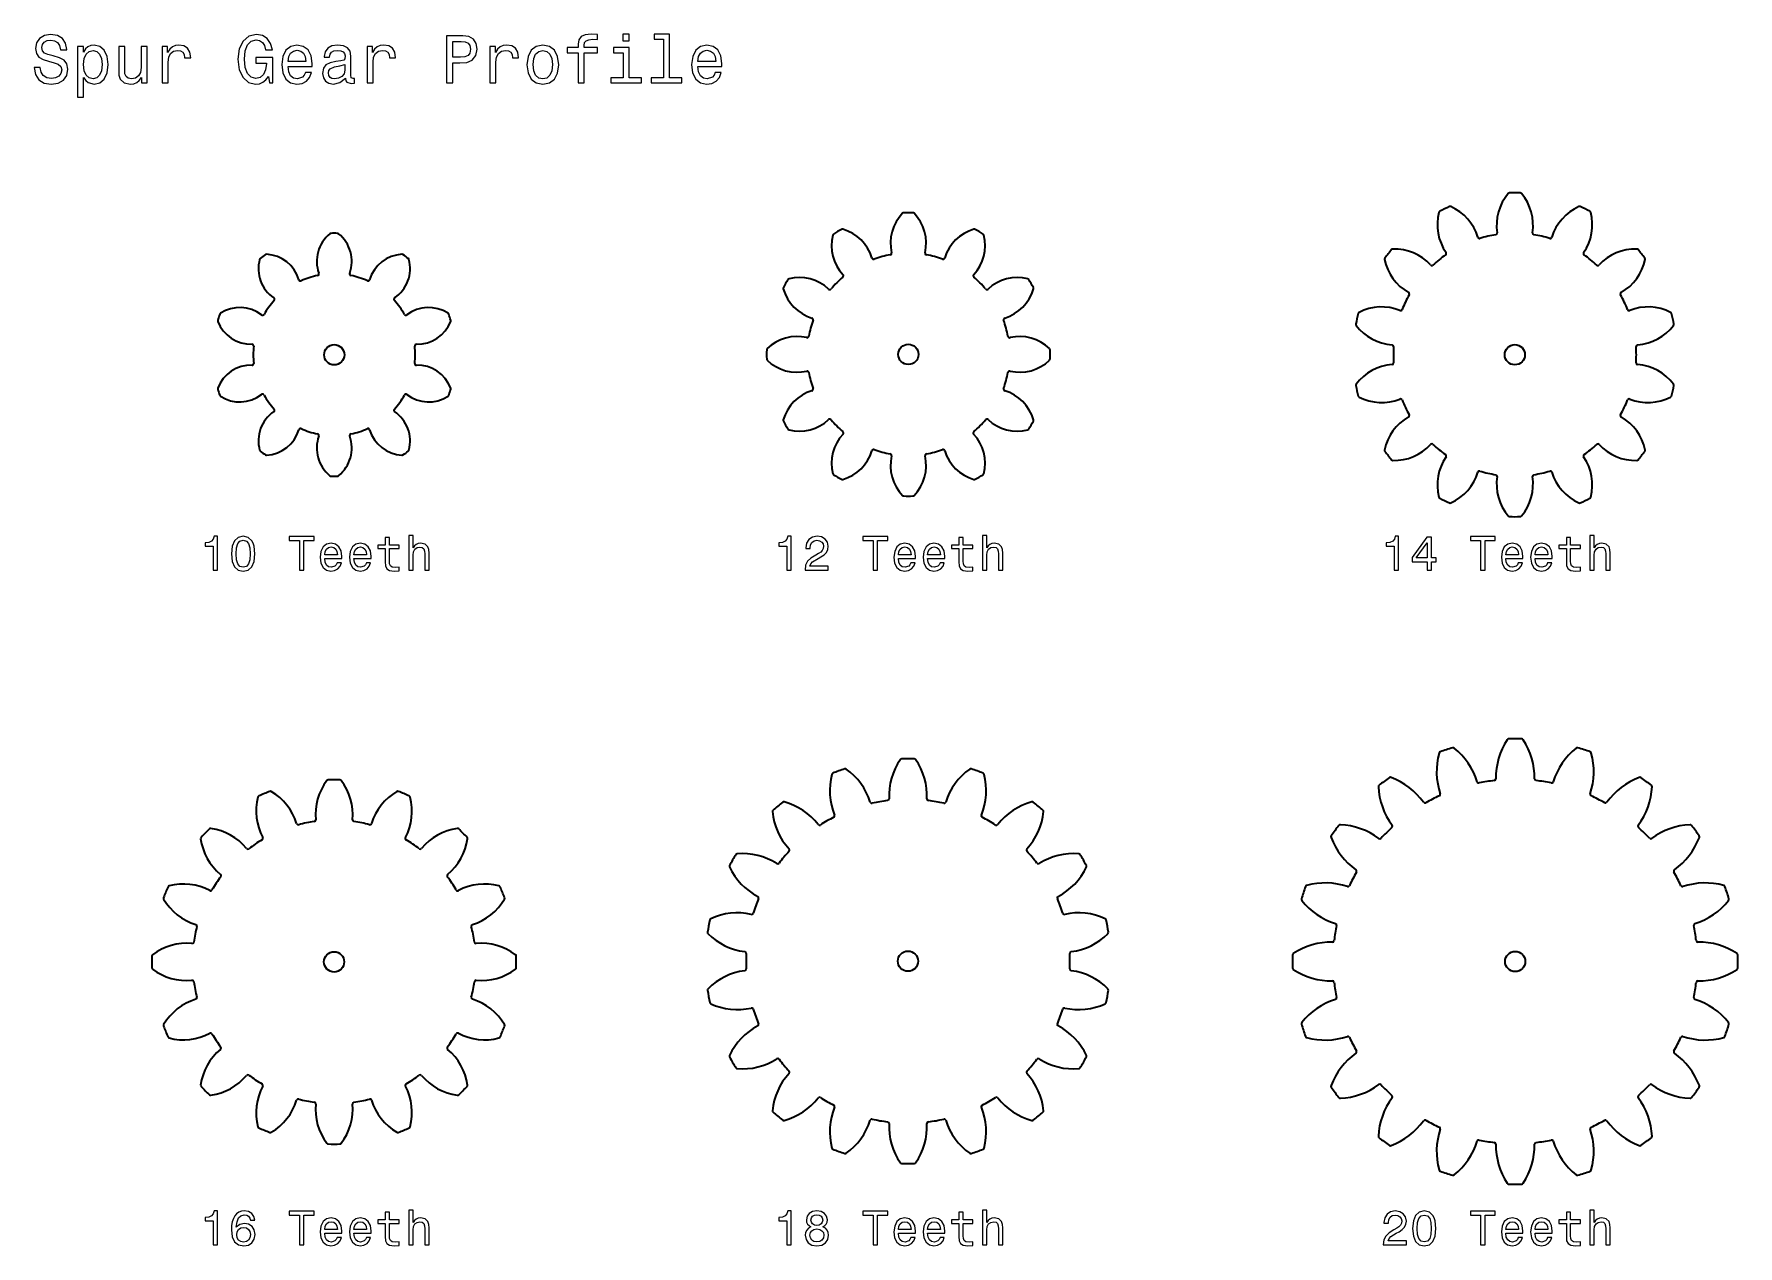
# Model space of a CAD drawing. Extents: x 19 to 524, y 31 to 391.
import ezdxf

# ---------------------------------------------------------------- set-up
doc = ezdxf.new("R2010")
doc.units = 0

msp = doc.modelspace()

# ---------------------------------------------------------------- linework, layer by layer
at = {"color": 7, "lineweight": 13}
for points in [[(21.168875, 380.650543), (19.333141, 380.650543), (19.736599, 378.512207), (20.745245, 376.938721), (22.298557, 375.990601), (24.396542, 375.647675), (26.47435, 375.970428), (28.027664, 376.858032), (29.016138, 378.249969), (29.37925, 380.085693), (29.076656, 381.739868), (28.229393, 382.809052), (26.857635, 383.515106), (25.0219, 384.039581), (23.448414, 384.422882), (22.419596, 384.866669), (21.834581, 385.512207), (21.653025, 386.520874), (21.834581, 387.42865), (22.359077, 388.114532), (23.165993, 388.578491), (24.275503, 388.739868), (25.405186, 388.538147), (26.292795, 387.993469), (26.87781, 387.085693), (27.160229, 385.855164), (28.995964, 385.855164), (28.995964, 385.895508), (28.673199, 387.791748), (27.725071, 389.203857), (26.232277, 390.091461), (24.214985, 390.394043), (22.399424, 390.091461), (20.98732, 389.244202), (20.079538, 387.932953), (19.756771, 386.238434), (20.01902, 384.725464), (20.785591, 383.696655), (21.995964, 383.010773), (23.650143, 382.486267), (25.284149, 382.022308), (26.514698, 381.578491), (27.261093, 380.932953), (27.523342, 379.883972), (27.281267, 378.814819), (26.655907, 378.007904), (25.707781, 377.503571), (24.477234, 377.342194), (23.105474, 377.564087), (22.056484, 378.209625), (21.390778, 379.258606)], [(88.768303, 377.907013), (89.111237, 376.030945), (90.119888, 376.030945), (90.119888, 383.595795), (85.016136, 383.595795), (85.016136, 381.881104), (88.163116, 381.881104), (88.163116, 381.76004), (87.921036, 379.904144), (87.275505, 378.532379), (86.287033, 377.664948), (85.056488, 377.382538), (83.684731, 377.745636), (82.615562, 378.834991), (81.929688, 380.630371), (81.687607, 383.091461), (81.909515, 385.532379), (82.59539, 387.327789), (83.684731, 388.417114), (85.157349, 388.800385), (86.165993, 388.598663), (86.993088, 388.033813), (87.598274, 387.085693), (87.941208, 385.814819), (89.938332, 385.814819), (89.413834, 387.751404), (88.425362, 389.203857), (87.033432, 390.091461), (85.278389, 390.414246), (82.978676, 389.909912), (81.243805, 388.437286), (80.134293, 386.117401), (79.751007, 383.030945), (80.134293, 379.924316), (81.243805, 377.604431), (82.877808, 376.131805), (84.935448, 375.647675), (86.085304, 375.809052), (87.11412, 376.212494), (88.001732, 376.918549)], [(141.540619, 376.030945), (143.396545, 376.030945), (143.396545, 381.94162), (145.454163, 381.94162), (147.531982, 382.04248), (149.186157, 382.748535), (150.255325, 384.12027), (150.618439, 385.996368), (150.336014, 387.731232), (149.529099, 389.002136), (148.197693, 389.768707), (146.382126, 390.030945), (141.540619, 390.030945)], [(180.514679, 384.987732), (180.514679, 376.030945), (182.289902, 376.030945), (182.289902, 384.987732), (186.324478, 384.987732), (186.324478, 386.500671), (182.289902, 386.500671), (182.289902, 387.166382), (182.431107, 387.973297), (182.895081, 388.517975), (183.681824, 388.840729), (184.811508, 388.961792), (186.324478, 388.881104), (186.324478, 390.414246), (184.408051, 390.515106), (182.673187, 390.333527), (181.462814, 389.788879), (180.736588, 388.840729), (180.514679, 387.489166), (180.514679, 386.500671), (177.266846, 386.500671), (177.266846, 384.987732)], [(195.684708, 390.515106), (193.808624, 390.515106), (193.808624, 388.497803), (195.684708, 388.497803)], [(205.872025, 389.022308), (205.872025, 377.523743), (202.220734, 377.523743), (202.220734, 376.030945), (211.278366, 376.030945), (211.278366, 377.523743), (207.647247, 377.523743), (207.647247, 390.515106), (203.088165, 390.515106), (203.088165, 389.022308)], [(33.998848, 385.189453), (33.998848, 386.8638), (32.223633, 386.8638), (32.223633, 371.834991), (33.998848, 371.834991), (33.998848, 377.68512), (34.624207, 376.737), (35.330261, 376.111633), (37.105476, 375.647675), (38.799999, 376.030945), (40.131413, 377.180786), (40.998848, 378.996368), (41.321613, 381.457458), (40.998848, 383.898376), (40.131413, 385.713928), (38.799999, 386.843628), (37.105476, 387.24707), (36.137177, 387.126038), (35.310085, 386.742767), (34.604034, 386.097229)], [(36.802879, 377.241333), (35.612679, 377.503571), (34.745247, 378.310486), (34.200577, 379.621735), (34.01902, 381.457458), (34.200577, 383.27301), (34.745247, 384.584259), (35.612679, 385.371002), (36.802879, 385.653412), (37.89222, 385.371002), (38.759651, 384.564087), (39.304321, 383.252838), (39.50605, 381.457458), (39.304321, 379.641907), (38.759651, 378.310486), (37.89222, 377.503571)], [(52.820171, 386.8638), (51.044956, 386.8638), (51.044956, 380.610199), (50.843227, 379.157745), (50.258213, 378.108765), (49.350433, 377.463226), (48.160233, 377.261505), (47.212105, 377.422882), (46.606918, 377.907013), (46.263977, 378.7341), (46.183285, 379.904144), (46.183285, 386.8638), (44.40807, 386.8638), (44.40807, 379.742767), (44.46859, 378.310486), (44.851875, 377.12027), (46.021904, 376.030945), (47.897984, 375.647675), (48.906628, 375.788879), (49.774063, 376.151978), (50.520462, 376.777344), (51.125648, 377.68512), (51.125648, 376.030945), (52.820171, 376.030945)], [(57.278385, 376.030945), (59.053604, 376.030945), (59.053604, 382.22403), (59.235157, 383.716827), (59.779827, 384.78598), (60.667435, 385.431519), (61.857635, 385.653412), (62.745247, 385.512207), (63.41095, 385.108765), (63.814411, 384.422882), (63.95562, 383.494934), (65.751007, 383.494934), (65.508934, 385.128937), (64.843231, 386.29895), (63.733719, 387.005005), (62.220749, 387.24707), (61.191933, 387.085693), (60.304321, 386.682251), (59.517578, 385.996368), (58.89222, 385.06842), (58.89222, 386.8638), (57.278385, 386.8638)], [(94.598274, 380.932953), (101.699135, 380.932953), (101.719307, 381.76004), (101.396545, 384.079926), (100.508934, 385.814819), (99.096832, 386.8638), (97.220749, 387.24707), (95.385017, 386.843628), (93.972916, 385.713928), (93.065132, 383.878204), (92.742363, 381.457458), (93.04496, 378.976196), (93.952736, 377.160614), (95.344673, 376.030945), (97.160233, 375.647675), (98.733719, 375.909912), (100.024788, 376.595795), (100.972916, 377.68512), (101.517578, 379.137573), (99.762535, 379.137573), (99.399422, 378.330658), (98.874931, 377.725464), (97.382133, 377.241333), (96.232277, 377.463226), (95.364845, 378.169281), (94.800003, 379.319122), (94.598274, 380.872437)], [(94.598274, 382.425751), (94.820175, 383.817688), (95.364845, 384.846497), (96.191933, 385.471863), (97.281273, 385.693756), (98.350433, 385.471863), (99.177521, 384.846497), (99.681847, 383.817688), (99.863403, 382.425751)], [(111.624214, 377.443054), (111.624214, 377.382538), (111.725075, 376.696655), (112.027672, 376.212494), (113.298561, 375.829224), (114.287041, 375.990601), (114.287041, 377.362366), (113.863403, 377.301849), (113.298561, 377.564087), (113.197701, 378.371002), (113.197701, 383.979065), (112.955627, 385.411346), (112.249573, 386.419983), (111.019028, 387.025177), (109.284157, 387.24707), (107.58963, 387.005005), (106.338913, 386.319122), (105.55217, 385.249969), (105.289917, 383.83786), (105.289917, 383.716827), (106.883575, 383.716827), (107.024788, 384.564087), (107.46859, 385.169281), (108.194817, 385.532379), (109.22364, 385.673584), (110.212112, 385.572723), (110.918159, 385.270142), (111.341789, 384.745636), (111.483002, 384.019409), (111.402313, 383.17215), (111.079544, 382.748535), (110.272629, 382.546783), (108.759659, 382.385406), (107.024788, 382.022308), (105.794243, 381.37677), (105.068016, 380.368134), (104.846115, 378.875336), (105.047844, 377.543915), (105.673203, 376.55545), (106.681847, 375.930084), (108.073784, 375.708191), (109.94986, 376.131805)], [(117.998848, 376.030945), (119.774063, 376.030945), (119.774063, 382.22403), (119.95562, 383.716827), (120.50029, 384.78598), (121.387901, 385.431519), (122.578102, 385.653412), (123.465706, 385.512207), (124.131416, 385.108765), (124.534874, 384.422882), (124.676086, 383.494934), (126.471474, 383.494934), (126.229401, 385.128937), (125.56369, 386.29895), (124.454178, 387.005005), (122.941216, 387.24707), (121.912392, 387.085693), (121.024788, 386.682251), (120.238045, 385.996368), (119.612679, 385.06842), (119.612679, 386.8638), (117.998848, 386.8638)], [(145.877808, 388.316254), (147.088181, 388.195221), (147.975784, 387.81192), (148.50029, 387.105865), (148.681839, 385.996368), (148.480118, 384.826324), (147.93544, 384.12027), (147.007492, 383.757172), (145.736603, 383.656311), (143.396545, 383.656311), (143.396545, 388.316254)], [(154.431122, 376.030945), (156.206329, 376.030945), (156.206329, 382.22403), (156.387894, 383.716827), (156.932556, 384.78598), (157.82016, 385.431519), (159.010361, 385.653412), (159.89798, 385.512207), (160.563675, 385.108765), (160.967133, 384.422882), (161.108353, 383.494934), (162.903732, 383.494934), (162.661667, 385.128937), (161.995956, 386.29895), (160.886444, 387.005005), (159.373474, 387.24707), (158.344666, 387.085693), (157.457047, 386.682251), (156.670303, 385.996368), (156.044952, 385.06842), (156.044952, 386.8638), (154.431122, 386.8638)], [(165.38501, 381.437286), (165.707764, 378.976196), (166.635727, 377.160614), (168.108353, 376.030945), (170.085297, 375.647675), (172.042068, 376.030945), (173.514679, 377.140442), (174.442642, 378.956024), (174.785583, 381.437286), (174.442642, 383.898376), (173.514679, 385.7341), (172.042068, 386.843628), (170.085297, 387.24707), (168.108353, 386.843628), (166.635727, 385.713928), (165.707764, 383.898376)], [(167.200562, 381.457458), (167.382126, 383.27301), (167.94696, 384.584259), (168.854736, 385.391174), (170.085297, 385.673584), (171.29567, 385.391174), (172.203445, 384.604431), (172.768295, 383.27301), (172.970016, 381.457458), (172.768295, 379.621735), (172.203445, 378.290314), (171.29567, 377.483398), (170.085297, 377.221161), (168.854736, 377.483398), (167.94696, 378.290314), (167.382126, 379.621735)], [(195.624191, 377.523743), (195.624191, 386.500671), (191.065109, 386.500671), (191.065109, 384.987732), (193.848969, 384.987732), (193.848969, 377.523743), (190.21785, 377.523743), (190.21785, 376.030945), (199.295654, 376.030945), (199.295654, 377.523743)], [(216.039169, 380.932953), (223.14003, 380.932953), (223.160202, 381.76004), (222.837433, 384.079926), (221.949829, 385.814819), (220.53772, 386.8638), (218.661652, 387.24707), (216.825912, 386.843628), (215.413803, 385.713928), (214.506027, 383.878204), (214.183258, 381.457458), (214.485855, 378.976196), (215.393631, 377.160614), (216.785568, 376.030945), (218.60112, 375.647675), (220.174622, 375.909912), (221.465683, 376.595795), (222.413803, 377.68512), (222.958481, 379.137573), (221.20343, 379.137573), (220.840317, 378.330658), (220.315826, 377.725464), (218.823029, 377.241333), (217.673172, 377.463226), (216.80574, 378.169281), (216.240891, 379.319122), (216.039169, 380.872437)], [(216.039169, 382.425751), (216.261063, 383.817688), (216.80574, 384.846497), (217.632828, 385.471863), (218.722168, 385.693756), (219.791336, 385.471863), (220.618423, 384.846497), (221.122742, 383.817688), (221.304291, 382.425751)], [(111.422485, 379.823456), (111.180412, 378.774475), (110.534874, 377.967529), (109.566574, 377.443054), (108.376373, 377.261505), (107.609802, 377.362366), (107.065132, 377.68512), (106.722198, 378.249969), (106.62133, 379.036713), (106.702026, 379.742767), (107.024788, 380.24707), (108.315857, 380.81192), (109.94986, 381.053986), (111.422485, 381.538147)], [(72.361961, 231.581375), (73.673195, 231.581375), (73.673195, 241.653427), (72.693375, 241.653427), (72.434006, 240.77446), (71.915276, 240.183685), (71.122765, 239.83786), (70.027664, 239.72258), (70.027664, 238.699524), (72.361961, 238.699524)], [(77.823051, 236.466095), (78.039192, 234.203857), (78.716423, 232.590027), (79.797119, 231.610199), (81.295677, 231.293198), (82.779823, 231.610199), (83.860519, 232.590027), (84.523346, 234.203857), (84.753891, 236.466095), (84.523346, 238.713943), (84.249565, 239.607315), (83.860519, 240.342178), (82.779823, 241.322006), (81.295677, 241.653427), (79.797119, 241.322006), (78.716423, 240.327774), (78.039192, 238.713943)], [(79.206337, 236.466095), (79.321609, 238.20961), (79.681847, 239.463226), (80.330261, 240.19809), (81.295677, 240.457458), (82.246689, 240.19809), (82.895103, 239.463226), (83.255333, 238.20961), (83.370605, 236.466095), (83.255333, 234.708176), (82.895103, 233.454575), (82.246689, 232.719696), (81.295677, 232.474747), (80.330261, 232.719696), (79.681847, 233.454575), (79.321609, 234.708176)], [(97.981552, 231.581375), (99.307205, 231.581375), (99.307205, 240.371002), (102.333145, 240.371002), (102.333145, 241.581375), (94.941208, 241.581375), (94.941208, 240.371002), (97.981552, 240.371002)], [(105.445534, 235.082809), (110.517578, 235.082809), (110.531982, 235.673599), (110.301437, 237.330658), (109.667435, 238.569855), (108.658791, 239.319122), (107.318733, 239.592896), (106.007492, 239.304718), (104.998848, 238.497803), (104.350433, 237.186569), (104.119888, 235.457458), (104.336021, 233.68512), (104.984436, 232.38829), (105.978676, 231.581375), (107.275505, 231.307602), (108.399422, 231.494919), (109.321609, 231.984833), (109.998848, 232.762924), (110.387894, 233.8004), (109.134293, 233.8004), (108.874924, 233.22403), (108.50029, 232.791748), (107.434006, 232.445923), (106.612679, 232.604431), (105.993088, 233.108749), (105.58963, 233.930084), (105.445534, 235.039581)], [(105.445534, 236.149094), (105.604034, 237.143341), (105.993088, 237.878204), (106.583862, 238.32489), (107.361954, 238.483398), (108.125648, 238.32489), (108.716431, 237.878204), (109.07666, 237.143341), (109.206345, 236.149094)], [(114.119888, 235.082809), (119.191925, 235.082809), (119.206337, 235.673599), (118.975792, 237.330658), (118.341782, 238.569855), (117.333145, 239.319122), (115.993088, 239.592896), (114.681839, 239.304718), (113.673203, 238.497803), (113.02478, 237.186569), (112.794235, 235.457458), (113.010376, 233.68512), (113.658783, 232.38829), (114.65303, 231.581375), (115.94986, 231.307602), (117.073776, 231.494919), (117.995964, 231.984833), (118.673203, 232.762924), (119.062248, 233.8004), (117.80864, 233.8004), (117.549278, 233.22403), (117.174637, 232.791748), (116.108353, 232.445923), (115.287033, 232.604431), (114.667435, 233.108749), (114.263977, 233.930084), (114.119888, 235.039581)], [(114.119888, 236.149094), (114.278381, 237.143341), (114.667435, 237.878204), (115.258209, 238.32489), (116.036308, 238.483398), (116.800003, 238.32489), (117.390778, 237.878204), (117.751007, 237.143341), (117.880692, 236.149094)], [(123.38501, 237.979065), (123.38501, 234.102982), (123.471466, 232.84938), (123.874924, 231.984833), (124.681839, 231.480515), (126.05072, 231.307602), (127.549278, 231.379639), (127.549278, 232.474747), (126.454178, 232.38829), (125.459946, 232.503571), (124.926804, 232.8638), (124.696251, 233.468979), (124.653023, 234.319122), (124.653023, 237.979065), (127.549278, 237.979065), (127.549278, 239.059753), (124.653023, 239.059753), (124.653023, 241.322006), (123.38501, 241.322006), (123.38501, 239.059753), (121.194809, 239.059753), (121.194809, 237.979065)], [(130.35907, 231.581375), (131.62709, 231.581375), (131.62709, 236.048233), (131.756775, 237.071289), (132.174637, 237.820572), (132.823059, 238.281662), (133.687607, 238.454575), (134.379242, 238.310486), (134.811523, 237.921432), (135.027664, 237.27301), (135.099701, 236.408463), (135.099701, 231.581375), (136.367722, 231.581375), (136.367722, 236.667831), (136.310089, 237.690887), (136.05072, 238.541031), (135.200577, 239.319122), (133.874924, 239.592896), (133.154465, 239.492035), (132.534866, 239.218262), (132.016144, 238.78598), (131.62709, 238.195206), (131.62709, 241.9272), (130.35907, 241.9272)], [(242.361954, 231.581375), (243.673203, 231.581375), (243.673203, 241.653427), (242.693375, 241.653427), (242.434006, 240.77446), (241.915268, 240.183685), (241.122772, 239.83786), (240.027664, 239.72258), (240.027664, 238.699524), (242.361954, 238.699524)], [(247.779831, 231.581375), (254.65303, 231.581375), (254.65303, 232.820572), (249.220749, 232.820572), (249.523346, 233.497803), (250.042068, 234.059769), (251.641495, 235.082809), (252.491638, 235.515091), (253.442657, 236.134689), (254.119888, 236.855148), (254.508926, 237.705292), (254.65303, 238.670715), (254.408066, 239.881088), (253.730835, 240.832092), (252.693375, 241.437286), (251.353317, 241.653427), (249.970032, 241.408463), (248.918152, 240.731232), (248.240921, 239.650543), (248.010376, 238.22403), (248.010376, 238.022293), (249.321609, 238.022293), (249.321609, 238.137573), (249.451294, 239.117401), (249.840347, 239.83786), (250.459946, 240.29895), (251.281265, 240.457458), (252.117004, 240.31337), (252.736603, 239.953125), (253.14006, 239.391174), (253.284149, 238.68512), (253.183289, 238.022293), (252.909515, 237.460342), (252.44841, 236.970428), (251.814407, 236.538147), (250.964264, 236.077057), (249.552155, 235.183685), (248.557922, 234.232666), (247.967148, 233.079941), (247.779831, 231.624603)], [(267.981567, 231.581375), (269.30719, 231.581375), (269.30719, 240.371002), (272.33313, 240.371002), (272.33313, 241.581375), (264.941223, 241.581375), (264.941223, 240.371002), (267.981567, 240.371002)], [(275.445526, 235.082809), (280.517578, 235.082809), (280.531982, 235.673599), (280.301453, 237.330658), (279.667419, 238.569855), (278.658783, 239.319122), (277.318726, 239.592896), (276.007507, 239.304718), (274.99884, 238.497803), (274.350433, 237.186569), (274.119873, 235.457458), (274.336029, 233.68512), (274.984436, 232.38829), (275.978668, 231.581375), (277.275513, 231.307602), (278.399414, 231.494919), (279.321625, 231.984833), (279.99884, 232.762924), (280.387909, 233.8004), (279.134277, 233.8004), (278.874939, 233.22403), (278.500275, 232.791748), (277.434021, 232.445923), (276.612671, 232.604431), (275.993073, 233.108749), (275.58963, 233.930084), (275.445526, 235.039581)], [(275.445526, 236.149094), (275.604034, 237.143341), (275.993073, 237.878204), (276.583862, 238.32489), (277.361969, 238.483398), (278.125641, 238.32489), (278.716431, 237.878204), (279.07666, 237.143341), (279.206329, 236.149094)], [(284.119873, 235.082809), (289.191925, 235.082809), (289.206329, 235.673599), (288.9758, 237.330658), (288.341797, 238.569855), (287.33313, 239.319122), (285.993073, 239.592896), (284.681854, 239.304718), (283.673187, 238.497803), (283.02478, 237.186569), (282.79425, 235.457458), (283.010376, 233.68512), (283.658783, 232.38829), (284.653015, 231.581375), (285.94986, 231.307602), (287.073761, 231.494919), (287.995972, 231.984833), (288.673187, 232.762924), (289.062256, 233.8004), (287.808655, 233.8004), (287.549286, 233.22403), (287.174622, 232.791748), (286.108368, 232.445923), (285.287018, 232.604431), (284.667419, 233.108749), (284.263977, 233.930084), (284.119873, 235.039581)], [(284.119873, 236.149094), (284.278381, 237.143341), (284.667419, 237.878204), (285.258209, 238.32489), (286.036316, 238.483398), (286.799988, 238.32489), (287.390778, 237.878204), (287.751007, 237.143341), (287.880676, 236.149094)], [(293.38501, 237.979065), (293.38501, 234.102982), (293.471466, 232.84938), (293.874939, 231.984833), (294.681854, 231.480515), (296.05072, 231.307602), (297.549286, 231.379639), (297.549286, 232.474747), (296.454163, 232.38829), (295.45993, 232.503571), (294.926788, 232.8638), (294.696259, 233.468979), (294.653015, 234.319122), (294.653015, 237.979065), (297.549286, 237.979065), (297.549286, 239.059753), (294.653015, 239.059753), (294.653015, 241.322006), (293.38501, 241.322006), (293.38501, 239.059753), (291.194824, 239.059753), (291.194824, 237.979065)], [(300.35907, 231.581375), (301.627075, 231.581375), (301.627075, 236.048233), (301.756775, 237.071289), (302.174622, 237.820572), (302.823059, 238.281662), (303.687622, 238.454575), (304.379242, 238.310486), (304.811523, 237.921432), (305.027649, 237.27301), (305.099701, 236.408463), (305.099701, 231.581375), (306.367737, 231.581375), (306.367737, 236.667831), (306.310089, 237.690887), (306.05072, 238.541031), (305.200562, 239.319122), (303.874939, 239.592896), (303.15448, 239.492035), (302.534851, 239.218262), (302.016144, 238.78598), (301.627075, 238.195206), (301.627075, 241.9272), (300.35907, 241.9272)], [(422.361969, 231.581375), (423.673187, 231.581375), (423.673187, 241.653427), (422.693359, 241.653427), (422.43399, 240.77446), (421.915283, 240.183685), (421.122772, 239.83786), (420.027679, 239.72258), (420.027679, 238.699524), (422.361969, 238.699524)], [(432.088196, 231.581375), (433.38501, 231.581375), (433.38501, 234.059769), (434.811523, 234.059769), (434.811523, 235.212494), (433.38501, 235.212494), (433.38501, 241.365234), (432.073761, 241.365234), (427.693359, 235.327774), (427.693359, 234.059769), (432.088196, 234.059769)], [(428.903748, 235.212494), (432.088196, 239.693771), (432.088196, 235.212494)], [(447.981567, 231.581375), (449.30719, 231.581375), (449.30719, 240.371002), (452.33313, 240.371002), (452.33313, 241.581375), (444.941223, 241.581375), (444.941223, 240.371002), (447.981567, 240.371002)], [(455.445526, 235.082809), (460.517578, 235.082809), (460.531982, 235.673599), (460.301453, 237.330658), (459.667419, 238.569855), (458.658783, 239.319122), (457.318726, 239.592896), (456.007507, 239.304718), (454.99884, 238.497803), (454.350433, 237.186569), (454.119873, 235.457458), (454.336029, 233.68512), (454.984436, 232.38829), (455.978668, 231.581375), (457.275513, 231.307602), (458.399414, 231.494919), (459.321625, 231.984833), (459.99884, 232.762924), (460.387909, 233.8004), (459.134277, 233.8004), (458.874939, 233.22403), (458.500275, 232.791748), (457.434021, 232.445923), (456.612671, 232.604431), (455.993073, 233.108749), (455.58963, 233.930084), (455.445526, 235.039581)], [(455.445526, 236.149094), (455.604034, 237.143341), (455.993073, 237.878204), (456.583862, 238.32489), (457.361969, 238.483398), (458.125641, 238.32489), (458.716431, 237.878204), (459.07666, 237.143341), (459.206329, 236.149094)], [(464.119873, 235.082809), (469.191925, 235.082809), (469.206329, 235.673599), (468.9758, 237.330658), (468.341797, 238.569855), (467.33313, 239.319122), (465.993073, 239.592896), (464.681854, 239.304718), (463.673187, 238.497803), (463.02478, 237.186569), (462.79425, 235.457458), (463.010376, 233.68512), (463.658783, 232.38829), (464.653015, 231.581375), (465.94986, 231.307602), (467.073761, 231.494919), (467.995972, 231.984833), (468.673187, 232.762924), (469.062256, 233.8004), (467.808655, 233.8004), (467.549286, 233.22403), (467.174622, 232.791748), (466.108368, 232.445923), (465.287018, 232.604431), (464.667419, 233.108749), (464.263977, 233.930084), (464.119873, 235.039581)], [(464.119873, 236.149094), (464.278381, 237.143341), (464.667419, 237.878204), (465.258209, 238.32489), (466.036316, 238.483398), (466.799988, 238.32489), (467.390778, 237.878204), (467.751007, 237.143341), (467.880676, 236.149094)], [(473.38501, 237.979065), (473.38501, 234.102982), (473.471466, 232.84938), (473.874939, 231.984833), (474.681854, 231.480515), (476.05072, 231.307602), (477.549286, 231.379639), (477.549286, 232.474747), (476.454163, 232.38829), (475.45993, 232.503571), (474.926788, 232.8638), (474.696259, 233.468979), (474.653015, 234.319122), (474.653015, 237.979065), (477.549286, 237.979065), (477.549286, 239.059753), (474.653015, 239.059753), (474.653015, 241.322006), (473.38501, 241.322006), (473.38501, 239.059753), (471.194824, 239.059753), (471.194824, 237.979065)], [(480.35907, 231.581375), (481.627075, 231.581375), (481.627075, 236.048233), (481.756775, 237.071289), (482.174622, 237.820572), (482.823059, 238.281662), (483.687622, 238.454575), (484.379242, 238.310486), (484.811523, 237.921432), (485.027649, 237.27301), (485.099701, 236.408463), (485.099701, 231.581375), (486.367737, 231.581375), (486.367737, 236.667831), (486.310089, 237.690887), (486.05072, 238.541031), (485.200562, 239.319122), (483.874939, 239.592896), (483.15448, 239.492035), (482.534851, 239.218262), (482.016144, 238.78598), (481.627075, 238.195206), (481.627075, 241.9272), (480.35907, 241.9272)], [(72.361961, 31.58139), (73.673195, 31.58139), (73.673195, 41.653435), (72.693375, 41.653435), (72.434006, 40.774475), (71.915276, 40.183697), (71.122765, 39.837875), (70.027664, 39.722603), (70.027664, 38.699547), (72.361961, 38.699547)], [(84.753891, 38.886864), (84.480118, 40.054012), (83.846107, 40.918564), (82.86628, 41.466118), (81.598267, 41.653435), (80.748123, 41.552574), (80.01326, 41.278797), (79.364838, 40.832111), (78.817291, 40.198105), (78.38501, 39.405598), (78.068008, 38.440178), (77.86628, 37.301849), (77.808647, 36.019432), (78.039192, 33.97332), (78.745247, 32.48917), (79.883575, 31.5958), (81.439766, 31.293205), (82.837463, 31.552572), (83.903748, 32.229805), (84.59539, 33.296089), (84.840347, 34.650555), (84.59539, 36.019432), (83.932564, 37.071304), (82.909508, 37.734127), (81.641495, 37.964676), (80.272621, 37.676491), (79.249565, 36.855164), (79.465706, 38.440178), (79.926804, 39.578506), (80.632851, 40.255741), (81.612679, 40.48629), (82.333138, 40.371017), (82.880692, 40.06842), (83.240921, 39.564098), (83.428238, 38.886864)], [(97.981552, 31.58139), (99.307205, 31.58139), (99.307205, 40.371017), (102.333145, 40.371017), (102.333145, 41.58139), (94.941208, 41.58139), (94.941208, 40.371017), (97.981552, 40.371017)], [(123.38501, 37.979084), (123.38501, 34.103004), (123.471466, 32.849403), (123.874924, 31.984848), (124.681839, 31.480526), (126.05072, 31.307615), (127.549278, 31.379662), (127.549278, 32.474762), (126.454178, 32.388306), (125.459946, 32.503582), (124.926804, 32.863811), (124.696251, 33.468998), (124.653023, 34.319141), (124.653023, 37.979084), (127.549278, 37.979084), (127.549278, 39.059776), (124.653023, 39.059776), (124.653023, 41.322025), (123.38501, 41.322025), (123.38501, 39.059776), (121.194809, 39.059776), (121.194809, 37.979084)], [(130.35907, 31.58139), (131.62709, 31.58139), (131.62709, 36.048248), (131.756775, 37.071304), (132.174637, 37.820583), (132.823059, 38.281677), (133.687607, 38.45459), (134.379242, 38.310497), (134.811523, 37.921448), (135.027664, 37.273033), (135.099701, 36.408478), (135.099701, 31.58139), (136.367722, 31.58139), (136.367722, 36.667847), (136.310089, 37.690899), (136.05072, 38.541046), (135.200577, 39.319141), (133.874924, 39.592918), (133.154465, 39.492054), (132.534866, 39.218277), (132.016144, 38.786003), (131.62709, 38.195225), (131.62709, 41.927212), (130.35907, 41.927212)], [(242.361954, 31.58139), (243.673203, 31.58139), (243.673203, 41.653435), (242.693375, 41.653435), (242.434006, 40.774475), (241.915268, 40.183697), (241.122772, 39.837875), (240.027664, 39.722603), (240.027664, 38.699547), (242.361954, 38.699547)], [(249.508926, 36.97044), (248.774063, 36.566982), (248.269745, 36.00502), (247.952744, 35.298969), (247.851868, 34.448826), (248.082428, 33.166405), (248.745239, 32.172169), (249.825943, 31.538162), (251.29567, 31.293205), (252.751007, 31.538162), (253.831696, 32.172169), (254.494522, 33.166405), (254.739487, 34.448826), (254.624207, 35.298969), (254.321609, 36.00502), (253.802887, 36.566982), (253.082428, 36.97044), (253.658783, 37.316261), (254.062241, 37.791763), (254.307205, 38.368134), (254.393661, 39.074184), (254.163116, 40.09724), (253.557922, 40.918564), (252.578094, 41.451706), (251.29567, 41.653435), (249.99884, 41.451706), (249.019012, 40.918564), (248.399429, 40.09724), (248.183289, 39.074184), (248.255325, 38.368134), (248.50029, 37.791763)], [(249.552155, 38.958912), (249.667435, 39.592918), (250.01326, 40.082832), (250.560806, 40.385426), (251.29567, 40.500698), (252.016144, 40.385426), (252.56369, 40.082832), (252.909515, 39.592918), (253.039185, 38.958912), (252.909515, 38.310497), (252.56369, 37.806175), (252.016144, 37.474762), (251.29567, 37.373898), (250.560806, 37.48917), (250.01326, 37.806175), (249.667435, 38.310497)], [(267.981567, 31.58139), (269.30719, 31.58139), (269.30719, 40.371017), (272.33313, 40.371017), (272.33313, 41.58139), (264.941223, 41.58139), (264.941223, 40.371017), (267.981567, 40.371017)], [(293.38501, 37.979084), (293.38501, 34.103004), (293.471466, 32.849403), (293.874939, 31.984848), (294.681854, 31.480526), (296.05072, 31.307615), (297.549286, 31.379662), (297.549286, 32.474762), (296.454163, 32.388306), (295.45993, 32.503582), (294.926788, 32.863811), (294.696259, 33.468998), (294.653015, 34.319141), (294.653015, 37.979084), (297.549286, 37.979084), (297.549286, 39.059776), (294.653015, 39.059776), (294.653015, 41.322025), (293.38501, 41.322025), (293.38501, 39.059776), (291.194824, 39.059776), (291.194824, 37.979084)], [(300.35907, 31.58139), (301.627075, 31.58139), (301.627075, 36.048248), (301.756775, 37.071304), (302.174622, 37.820583), (302.823059, 38.281677), (303.687622, 38.45459), (304.379242, 38.310497), (304.811523, 37.921448), (305.027649, 37.273033), (305.099701, 36.408478), (305.099701, 31.58139), (306.367737, 31.58139), (306.367737, 36.667847), (306.310089, 37.690899), (306.05072, 38.541046), (305.200562, 39.319141), (303.874939, 39.592918), (303.15448, 39.492054), (302.534851, 39.218277), (302.016144, 38.786003), (301.627075, 38.195225), (301.627075, 41.927212), (300.35907, 41.927212)], [(419.105469, 31.58139), (425.978668, 31.58139), (425.978668, 32.820583), (420.546387, 32.820583), (420.848999, 33.497818), (421.367737, 34.059776), (422.967133, 35.082832), (423.817291, 35.515106), (424.768311, 36.134705), (425.445526, 36.855164), (425.834595, 37.705311), (425.978668, 38.670727), (425.733704, 39.881104), (425.056488, 40.832111), (424.019012, 41.437298), (422.678955, 41.653435), (421.295685, 41.408478), (420.243805, 40.731247), (419.566559, 39.650555), (419.336029, 38.224041), (419.336029, 38.022312), (420.647247, 38.022312), (420.647247, 38.137585), (420.776947, 39.117413), (421.165985, 39.837875), (421.785583, 40.298969), (422.606903, 40.45747), (423.442657, 40.313377), (424.062256, 39.953148), (424.465698, 39.39119), (424.609802, 38.685135), (424.508942, 38.022312), (424.235168, 37.460354), (423.774048, 36.97044), (423.140045, 36.538162), (422.289917, 36.077068), (420.877808, 35.183697), (419.883575, 34.232689), (419.292786, 33.079948), (419.105469, 31.624619)], [(427.823059, 36.466118), (428.039185, 34.203869), (428.716431, 32.590034), (429.797119, 31.610209), (431.295685, 31.293205), (432.779816, 31.610209), (433.860504, 32.590034), (434.523346, 34.203869), (434.753876, 36.466118), (434.523346, 38.713955), (434.249573, 39.607327), (433.860504, 40.342197), (432.779816, 41.322025), (431.295685, 41.653435), (429.797119, 41.322025), (428.716431, 40.327789), (428.039185, 38.713955)], [(429.206329, 36.466118), (429.321625, 38.209633), (429.681854, 39.463234), (430.330261, 40.198105), (431.295685, 40.45747), (432.246674, 40.198105), (432.895111, 39.463234), (433.255341, 38.209633), (433.370605, 36.466118), (433.255341, 34.708191), (432.895111, 33.45459), (432.246674, 32.719719), (431.295685, 32.474762), (430.330261, 32.719719), (429.681854, 33.45459), (429.321625, 34.708191)], [(447.981567, 31.58139), (449.30719, 31.58139), (449.30719, 40.371017), (452.33313, 40.371017), (452.33313, 41.58139), (444.941223, 41.58139), (444.941223, 40.371017), (447.981567, 40.371017)], [(473.38501, 37.979084), (473.38501, 34.103004), (473.471466, 32.849403), (473.874939, 31.984848), (474.681854, 31.480526), (476.05072, 31.307615), (477.549286, 31.379662), (477.549286, 32.474762), (476.454163, 32.388306), (475.45993, 32.503582), (474.926788, 32.863811), (474.696259, 33.468998), (474.653015, 34.319141), (474.653015, 37.979084), (477.549286, 37.979084), (477.549286, 39.059776), (474.653015, 39.059776), (474.653015, 41.322025), (473.38501, 41.322025), (473.38501, 39.059776), (471.194824, 39.059776), (471.194824, 37.979084)], [(480.35907, 31.58139), (481.627075, 31.58139), (481.627075, 36.048248), (481.756775, 37.071304), (482.174622, 37.820583), (482.823059, 38.281677), (483.687622, 38.45459), (484.379242, 38.310497), (484.811523, 37.921448), (485.027649, 37.273033), (485.099701, 36.408478), (485.099701, 31.58139), (486.367737, 31.58139), (486.367737, 36.667847), (486.310089, 37.690899), (486.05072, 38.541046), (485.200562, 39.319141), (483.874939, 39.592918), (483.15448, 39.492054), (482.534851, 39.218277), (482.016144, 38.786003), (481.627075, 38.195225), (481.627075, 41.927212), (480.35907, 41.927212)], [(83.44265, 34.636147), (83.284149, 33.728363), (82.880692, 33.03672), (82.232277, 32.575626), (81.425362, 32.431534), (80.575218, 32.575626), (79.926804, 33.022312), (79.508934, 33.713955), (79.37925, 34.621735), (79.523346, 35.515106), (79.926804, 36.192341), (80.589622, 36.624619), (81.482994, 36.783119), (82.261093, 36.624619), (82.880692, 36.206749), (83.284149, 35.529518)], [(105.445534, 35.082832), (110.517578, 35.082832), (110.531982, 35.673611), (110.301437, 37.330669), (109.667435, 38.569862), (108.658791, 39.319141), (107.318733, 39.592918), (106.007492, 39.304733), (104.998848, 38.497818), (104.350433, 37.186577), (104.119888, 35.45747), (104.336021, 33.685135), (104.984436, 32.388306), (105.978676, 31.58139), (107.275505, 31.307615), (108.399422, 31.494936), (109.321609, 31.984848), (109.998848, 32.762947), (110.387894, 33.800411), (109.134293, 33.800411), (108.874924, 33.224041), (108.50029, 32.791763), (107.434006, 32.445942), (106.612679, 32.604446), (105.993088, 33.108768), (105.58963, 33.930092), (105.445534, 35.039604)], [(105.445534, 36.149113), (105.604034, 37.143349), (105.993088, 37.87822), (106.583862, 38.324905), (107.361954, 38.483406), (108.125648, 38.324905), (108.716431, 37.87822), (109.07666, 37.143349), (109.206345, 36.149113)], [(114.119888, 35.082832), (119.191925, 35.082832), (119.206337, 35.673611), (118.975792, 37.330669), (118.341782, 38.569862), (117.333145, 39.319141), (115.993088, 39.592918), (114.681839, 39.304733), (113.673203, 38.497818), (113.02478, 37.186577), (112.794235, 35.45747), (113.010376, 33.685135), (113.658783, 32.388306), (114.65303, 31.58139), (115.94986, 31.307615), (117.073776, 31.494936), (117.995964, 31.984848), (118.673203, 32.762947), (119.062248, 33.800411), (117.80864, 33.800411), (117.549278, 33.224041), (117.174637, 32.791763), (116.108353, 32.445942), (115.287033, 32.604446), (114.667435, 33.108768), (114.263977, 33.930092), (114.119888, 35.039604)], [(114.119888, 36.149113), (114.278381, 37.143349), (114.667435, 37.87822), (115.258209, 38.324905), (116.036308, 38.483406), (116.800003, 38.324905), (117.390778, 37.87822), (117.751007, 37.143349), (117.880692, 36.149113)], [(249.235153, 34.477646), (249.364838, 35.241333), (249.782715, 35.817703), (250.431122, 36.192341), (251.29567, 36.322025), (252.145813, 36.192341), (252.794235, 35.817703), (253.212097, 35.241333), (253.356201, 34.477646), (253.212097, 33.656319), (252.794235, 33.03672), (252.145813, 32.633263), (251.29567, 32.503582), (250.431122, 32.633263), (249.782715, 33.03672), (249.364838, 33.656319)], [(275.445526, 35.082832), (280.517578, 35.082832), (280.531982, 35.673611), (280.301453, 37.330669), (279.667419, 38.569862), (278.658783, 39.319141), (277.318726, 39.592918), (276.007507, 39.304733), (274.99884, 38.497818), (274.350433, 37.186577), (274.119873, 35.45747), (274.336029, 33.685135), (274.984436, 32.388306), (275.978668, 31.58139), (277.275513, 31.307615), (278.399414, 31.494936), (279.321625, 31.984848), (279.99884, 32.762947), (280.387909, 33.800411), (279.134277, 33.800411), (278.874939, 33.224041), (278.500275, 32.791763), (277.434021, 32.445942), (276.612671, 32.604446), (275.993073, 33.108768), (275.58963, 33.930092), (275.445526, 35.039604)], [(275.445526, 36.149113), (275.604034, 37.143349), (275.993073, 37.87822), (276.583862, 38.324905), (277.361969, 38.483406), (278.125641, 38.324905), (278.716431, 37.87822), (279.07666, 37.143349), (279.206329, 36.149113)], [(284.119873, 35.082832), (289.191925, 35.082832), (289.206329, 35.673611), (288.9758, 37.330669), (288.341797, 38.569862), (287.33313, 39.319141), (285.993073, 39.592918), (284.681854, 39.304733), (283.673187, 38.497818), (283.02478, 37.186577), (282.79425, 35.45747), (283.010376, 33.685135), (283.658783, 32.388306), (284.653015, 31.58139), (285.94986, 31.307615), (287.073761, 31.494936), (287.995972, 31.984848), (288.673187, 32.762947), (289.062256, 33.800411), (287.808655, 33.800411), (287.549286, 33.224041), (287.174622, 32.791763), (286.108368, 32.445942), (285.287018, 32.604446), (284.667419, 33.108768), (284.263977, 33.930092), (284.119873, 35.039604)], [(284.119873, 36.149113), (284.278381, 37.143349), (284.667419, 37.87822), (285.258209, 38.324905), (286.036316, 38.483406), (286.799988, 38.324905), (287.390778, 37.87822), (287.751007, 37.143349), (287.880676, 36.149113)], [(455.445526, 35.082832), (460.517578, 35.082832), (460.531982, 35.673611), (460.301453, 37.330669), (459.667419, 38.569862), (458.658783, 39.319141), (457.318726, 39.592918), (456.007507, 39.304733), (454.99884, 38.497818), (454.350433, 37.186577), (454.119873, 35.45747), (454.336029, 33.685135), (454.984436, 32.388306), (455.978668, 31.58139), (457.275513, 31.307615), (458.399414, 31.494936), (459.321625, 31.984848), (459.99884, 32.762947), (460.387909, 33.800411), (459.134277, 33.800411), (458.874939, 33.224041), (458.500275, 32.791763), (457.434021, 32.445942), (456.612671, 32.604446), (455.993073, 33.108768), (455.58963, 33.930092), (455.445526, 35.039604)], [(455.445526, 36.149113), (455.604034, 37.143349), (455.993073, 37.87822), (456.583862, 38.324905), (457.361969, 38.483406), (458.125641, 38.324905), (458.716431, 37.87822), (459.07666, 37.143349), (459.206329, 36.149113)], [(464.119873, 35.082832), (469.191925, 35.082832), (469.206329, 35.673611), (468.9758, 37.330669), (468.341797, 38.569862), (467.33313, 39.319141), (465.993073, 39.592918), (464.681854, 39.304733), (463.673187, 38.497818), (463.02478, 37.186577), (462.79425, 35.45747), (463.010376, 33.685135), (463.658783, 32.388306), (464.653015, 31.58139), (465.94986, 31.307615), (467.073761, 31.494936), (467.995972, 31.984848), (468.673187, 32.762947), (469.062256, 33.800411), (467.808655, 33.800411), (467.549286, 33.224041), (467.174622, 32.791763), (466.108368, 32.445942), (465.287018, 32.604446), (464.667419, 33.108768), (464.263977, 33.930092), (464.119873, 35.039604)], [(464.119873, 36.149113), (464.278381, 37.143349), (464.667419, 37.87822), (465.258209, 38.324905), (466.036316, 38.483406), (466.799988, 38.324905), (467.390778, 37.87822), (467.751007, 37.143349), (467.880676, 36.149113)]]:
    msp.add_lwpolyline(points, close=True, dxfattribs=at)
at = {"color": 7, "lineweight": 35}
for centre in [(108.284149, 295.457458), (278.400177, 295.571716), (458.118988, 295.462341), (108.229744, 115.486671), (278.292542, 115.695564), (458.221008, 115.605415)]:
    msp.add_circle(centre, 3, dxfattribs=at)
for centre, radius, start, end in [((456.532196, 342.935822), 0.5, 91.914395, 139.982022), ((458.118988, 295.462341), 48, 88.085603, 91.914395), ((459.70578, 342.935822), 0.5, 40.017983, 88.085603), ((458.118988, 295.462341), 48, 113.799892, 117.628685), ((438.950684, 338.922974), 0.5, 65.732272, 113.799892), ((433.128906, 326.009796), 14.664846, 16.925931, 65.732272), ((467.380219, 333.827454), 14.664846, 139.982022, 188.788358), ((448.857758, 333.827454), 14.664846, 351.211643, 40.017983), ((483.10907, 326.009796), 14.664846, 114.267733, 163.074072), ((477.287292, 338.922974), 0.5, 66.200113, 114.267733), ((458.118988, 295.462341), 48, 62.37132, 66.200113), ((285.722107, 328.598755), 12.612725, 135.758903, 193.297308), ((277.044403, 337.049561), 0.5, 91.872123, 135.758903), ((278.400177, 295.571716), 42, 88.127875, 91.872123), ((279.755951, 337.049561), 0.5, 44.241092, 88.127875), ((271.078247, 328.598755), 12.612725, 346.702693, 44.241092), ((449.817078, 334.046387), 14.664846, 165.696305, 214.502641), ((436.09137, 337.54599), 0.5, 117.628685, 165.696305), ((466.420898, 334.046387), 14.664846, 325.497361, 14.303697), ((480.146606, 337.54599), 0.5, 14.303697, 62.37132), ((113.6632, 323.13031), 10.560604, 129.039007, 199.531877), ((107.326538, 330.94455), 0.5, 91.545736, 129.039007), ((108.284149, 295.457458), 36, 88.454262, 91.545736), ((109.24176, 330.94455), 0.5, 50.960994, 88.454262), ((102.905098, 323.13031), 10.560604, 340.468116, 50.960994), ((268.227631, 327.834961), 12.612725, 165.75891, 223.297302), ((256.487122, 330.814697), 0.5, 121.872131, 165.75891), ((278.400177, 295.571716), 42, 118.127876, 121.872131), ((258.835388, 332.170471), 0.5, 74.24109, 118.127876), ((255.545685, 320.513031), 12.612725, 16.702693, 74.24109), ((301.254669, 320.513031), 12.612725, 105.758909, 163.29731), ((288.572723, 327.834961), 12.612725, 316.702693, 14.241091), ((297.964966, 332.170471), 0.5, 61.872129, 105.758909), ((278.400177, 295.571716), 42, 58.127874, 61.872129), ((300.313232, 330.814697), 0.5, 14.241091, 58.127874), ((447.636841, 330.424805), 0.5, 196.925928, 286.689333), ((458.118988, 295.462341), 36, 99.02495, 106.689331), ((452.393433, 331.510468), 0.5, 279.024952, 8.788357), ((463.844543, 331.510468), 0.5, 171.211642, 260.97505), ((458.118988, 295.462341), 36, 73.310667, 80.975048), ((468.601135, 330.424805), 0.5, 253.310669, 343.074069), ((96.370209, 321.006989), 10.560604, 165.039008, 235.531878), ((86.650642, 323.604248), 0.5, 127.545737, 165.039008), ((108.284149, 295.457458), 36, 124.454257, 127.545737), ((88.200089, 324.72998), 0.5, 86.960992, 124.454257), ((87.666718, 314.683533), 10.560604, 16.468117, 86.960992), ((128.901581, 314.683533), 10.560604, 93.039006, 163.531886), ((120.19809, 321.006989), 10.560604, 304.468117, 14.960993), ((128.36821, 324.72998), 0.5, 55.545738, 93.039006), ((108.284149, 295.457458), 36, 52.454261, 55.545738), ((129.917664, 323.604248), 0.5, 14.960993, 52.454261), ((268.105164, 324.281677), 0.5, 196.70269, 289.727148), ((278.400177, 295.571716), 30, 100.272853, 109.727153), ((272.960938, 325.582794), 0.5, 280.272848, 13.297307), ((283.839417, 325.582794), 0.5, 166.702692, 259.727147), ((278.400177, 295.571716), 30, 70.272852, 79.727152), ((288.69519, 324.281677), 0.5, 250.272847, 343.297307), ((420.013367, 323.820984), 0.5, 143.342967, 191.410591), ((433.898254, 326.623322), 14.664846, 191.410591, 240.216923), ((458.118988, 295.462341), 48, 139.514182, 143.342967), ((421.992065, 326.302185), 0.5, 91.446555, 139.514182), ((422.34967, 312.141846), 14.664846, 42.640215, 91.446555), ((458.118988, 295.462341), 36, 124.739239, 132.403613), ((437.319733, 325.45636), 0.5, 304.739238, 34.502639), ((478.918243, 325.45636), 0.5, 145.497359, 235.260761), ((458.118988, 295.462341), 36, 47.596382, 55.260762), ((493.888306, 312.141846), 14.664846, 88.553444, 137.35979), ((482.339722, 326.623322), 14.664846, 299.783072, 348.589411), ((494.245911, 326.302185), 0.5, 40.485823, 88.553444), ((458.118988, 295.462341), 48, 36.657034, 40.485823), ((496.224609, 323.820984), 0.5, 348.589411, 36.657034), ((108.284149, 295.457458), 24, 101.883439, 114.11656), ((103.239075, 319.432373), 0.5, 281.883441, 19.531884), ((113.329224, 319.432373), 0.5, 160.468123, 258.116561), ((108.284149, 295.457458), 24, 65.883445, 78.116559), ((246.136948, 305.744263), 12.612725, 46.702692, 104.24109), ((278.400177, 295.571716), 30, 130.272854, 139.727147), ((258.684113, 318.842438), 0.5, 310.272849, 43.297307), ((298.116241, 318.842438), 0.5, 136.702698, 229.727146), ((278.400177, 295.571716), 30, 40.272848, 49.727151), ((310.663391, 305.744263), 12.612725, 75.758908, 133.297302), ((433.505249, 322.414398), 0.5, 222.64021, 312.403618), ((482.732727, 322.414398), 0.5, 227.596387, 317.359785), ((98.27359, 317.819), 0.5, 196.468114, 294.116555), ((118.294708, 317.819), 0.5, 245.88344, 343.531883), ((241.801422, 315.136505), 0.5, 151.872125, 195.758908), ((253.458862, 318.426208), 12.612725, 195.758908, 253.297309), ((278.400177, 295.571716), 42, 148.12787, 151.872125), ((243.157196, 317.484772), 0.5, 104.24109, 148.12787), ((255.129456, 315.287781), 0.5, 226.702698, 319.727152), ((301.670898, 315.287781), 0.5, 220.272853, 313.297308), ((303.341492, 318.426208), 12.612725, 286.702692, 344.241092), ((313.643158, 317.484772), 0.5, 31.872125, 75.758908), ((278.400177, 295.571716), 42, 28.127873, 31.872125), ((314.998932, 315.136505), 0.5, 344.241092, 28.127873), ((458.118988, 295.462341), 36, 150.453522, 158.117909), ((426.365601, 313.461578), 0.5, 330.453524, 60.216928), ((489.872375, 313.461578), 0.5, 119.783077, 209.546478), ((458.118988, 295.462341), 36, 21.882096, 29.546476), ((80.303497, 298.893036), 10.560604, 52.468116, 122.961), ((108.284149, 295.457458), 24, 137.883447, 150.116561), ((90.110489, 311.888153), 0.5, 317.883442, 55.531883), ((126.457809, 311.888153), 0.5, 124.468122, 222.116553), ((108.284149, 295.457458), 24, 29.883444, 42.116558), ((136.264801, 298.893036), 10.560604, 57.039005, 127.531885), ((412.188843, 307.573212), 0.5, 117.160844, 165.228464), ((418.654968, 294.970337), 14.664846, 68.354505, 117.160844), ((424.248718, 309.065826), 0.5, 248.3545, 338.117904), ((491.989258, 309.065826), 0.5, 201.882091, 291.645495), ((497.583008, 294.970337), 14.664846, 62.839161, 111.6455), ((504.049133, 307.573212), 0.5, 14.771537, 62.839161), ((74.238007, 305.512817), 0.5, 163.545738, 201.038999), ((108.284149, 295.457458), 36, 160.454258, 163.545738), ((83.627937, 309.124634), 10.560604, 201.038999, 271.531886), ((74.829849, 307.33432), 0.5, 122.961, 160.454258), ((87.041649, 307.664276), 0.5, 232.468115, 330.116556), ((129.526642, 307.664276), 0.5, 209.883439, 307.531884), ((132.940369, 309.124634), 10.560604, 268.468116, 338.960996), ((141.738449, 307.33432), 0.5, 19.545737, 57.039005), ((108.284149, 295.457458), 36, 16.454262, 19.545737), ((142.330292, 305.512817), 0.5, 338.960996, 16.454262), ((278.400177, 295.571716), 30, 160.272848, 169.727155), ((249.690201, 305.86673), 0.5, 340.27285, 73.297308), ((307.110168, 305.86673), 0.5, 106.702691, 199.727152), ((278.400177, 295.571716), 30, 10.27285, 19.72715), ((411.482666, 304.479187), 0.5, 169.05725, 217.124874), ((458.118988, 295.462341), 48, 165.228464, 169.05725), ((422.776611, 313.028412), 14.664846, 217.124874, 265.931213), ((493.461365, 313.028412), 14.664846, 274.068789, 322.875125), ((458.118988, 295.462341), 48, 10.942747, 14.771537), ((504.75531, 304.479187), 0.5, 322.875125, 10.942747), ((83.923622, 298.067963), 0.5, 353.883442, 91.531884), ((108.284149, 295.457458), 24, 173.883448, 186.116552), ((132.644684, 298.067963), 0.5, 88.468114, 186.116552), ((108.284149, 295.457458), 24, 353.883442, 6.116558), ((245.373123, 288.249786), 12.612725, 76.702697, 134.241098), ((248.389099, 301.010956), 0.5, 256.702692, 349.72715), ((308.411255, 301.010956), 0.5, 190.272845, 283.297303), ((311.427246, 288.249786), 12.612725, 45.758907, 103.297308), ((421.700592, 297.901794), 0.5, 356.16781, 85.931211), ((494.537384, 297.901794), 0.5, 94.068787, 183.832196), ((83.923622, 292.846954), 0.5, 268.468116, 6.116558), ((132.644684, 292.846954), 0.5, 173.883448, 271.531886), ((278.400177, 295.571716), 42, 178.127877, 181.872123), ((236.922333, 296.92749), 0.5, 134.241098, 178.127877), ((236.922333, 294.215942), 0.5, 181.872123, 225.758902), ((245.373123, 302.893646), 12.612725, 225.758902, 283.297303), ((311.427246, 302.893646), 12.612725, 256.702692, 314.241093), ((319.878021, 296.92749), 0.5, 1.872126, 45.758907), ((319.878021, 294.215942), 0.5, 314.241093, 358.127874), ((278.400177, 295.571716), 42, 358.127874, 1.872126), ((421.700592, 293.022888), 0.5, 274.068789, 3.83219), ((458.118988, 295.462341), 36, 176.167804, 183.832196), ((494.537384, 293.022888), 0.5, 176.167804, 265.931213), ((458.118988, 295.462341), 36, 356.16781, 3.83219), ((83.627937, 281.790283), 10.560604, 88.468114, 158.961001), ((132.940369, 281.790283), 10.560604, 21.039004, 91.531884), ((248.389099, 290.132477), 0.5, 10.27285, 103.297308), ((278.400177, 295.571716), 30, 190.272845, 199.727152), ((278.400177, 295.571716), 30, 340.27285, 349.72715), ((308.411255, 290.132477), 0.5, 76.702697, 169.727155), ((422.776611, 277.896271), 14.664846, 94.068787, 142.875126), ((493.461365, 277.896271), 14.664846, 37.124875, 85.931211), ((74.238007, 285.4021), 0.5, 158.961001, 196.454262), ((108.284149, 295.457458), 36, 196.454262, 199.545742), ((74.829849, 283.580597), 0.5, 199.545742, 237.039), ((80.303497, 292.021881), 10.560604, 237.039, 307.531884), ((87.041649, 283.250641), 0.5, 29.883444, 127.531885), ((108.284149, 295.457458), 24, 209.883439, 222.116553), ((108.284149, 295.457458), 24, 317.883442, 330.116556), ((129.526642, 283.250641), 0.5, 52.468116, 150.116561), ((136.264801, 292.021881), 10.560604, 232.468115, 302.960995), ((141.738449, 283.580597), 0.5, 302.960995, 340.454263), ((108.284149, 295.457458), 36, 340.454263, 343.545738), ((142.330292, 285.4021), 0.5, 343.545738, 21.039004), ((253.458862, 272.717224), 12.612725, 106.702691, 164.241092), ((249.690201, 285.276703), 0.5, 286.702692, 19.72715), ((307.110168, 285.276703), 0.5, 160.272848, 253.297309), ((303.341492, 272.717224), 12.612725, 15.758908, 73.297308), ((411.482666, 286.445496), 0.5, 142.875126, 190.94275), ((458.118988, 295.462341), 48, 190.94275, 194.771536), ((412.188843, 283.351471), 0.5, 194.771536, 242.839156), ((418.654968, 295.954346), 14.664846, 242.839156, 291.645495), ((497.583008, 295.954346), 14.664846, 248.3545, 297.160839), ((504.049133, 283.351471), 0.5, 297.160839, 345.228463), ((458.118988, 295.462341), 48, 345.228463, 349.057253), ((504.75531, 286.445496), 0.5, 349.057253, 37.124875), ((96.370209, 269.907928), 10.560604, 124.468122, 194.960992), ((90.110489, 279.026764), 0.5, 304.468117, 42.116558), ((126.457809, 279.026764), 0.5, 137.883447, 235.531878), ((120.19809, 269.907928), 10.560604, 345.039007, 55.531883), ((424.248718, 281.858856), 0.5, 21.882096, 111.6455), ((458.118988, 295.462341), 36, 201.882091, 209.546478), ((426.365601, 277.463104), 0.5, 299.783072, 29.546476), ((489.872375, 277.463104), 0.5, 150.453522, 240.216923), ((458.118988, 295.462341), 36, 330.453524, 338.117904), ((491.989258, 281.858856), 0.5, 68.354505, 158.117909), ((87.666718, 276.231384), 10.560604, 273.039008, 343.531883), ((98.27359, 273.095917), 0.5, 65.883445, 163.531886), ((108.284149, 295.457458), 24, 245.88344, 258.116561), ((108.284149, 295.457458), 24, 281.883441, 294.116555), ((118.294708, 273.095917), 0.5, 16.468117, 114.11656), ((128.901581, 276.231384), 10.560604, 196.468114, 266.960994), ((241.801422, 276.006927), 0.5, 164.241092, 208.127875), ((278.400177, 295.571716), 42, 208.127875, 211.87213), ((243.157196, 273.658661), 0.5, 211.87213, 255.75891), ((246.136948, 285.39917), 12.612725, 255.75891, 313.297308), ((255.129456, 275.855652), 0.5, 40.272848, 133.297302), ((278.400177, 295.571716), 30, 220.272853, 229.727146), ((258.684113, 272.300995), 0.5, 316.702693, 49.727151), ((298.116241, 272.300995), 0.5, 130.272854, 223.297302), ((278.400177, 295.571716), 30, 310.272849, 319.727152), ((301.670898, 275.855652), 0.5, 46.702692, 139.727147), ((310.663391, 285.39917), 12.612725, 226.702698, 284.241092), ((313.643158, 273.658661), 0.5, 284.241092, 328.127875), ((278.400177, 295.571716), 42, 328.127875, 331.872127), ((314.998932, 276.006927), 0.5, 331.872127, 15.758908), ((433.898254, 264.301361), 14.664846, 119.783077, 168.589409), ((482.339722, 264.301361), 14.664846, 11.410589, 60.216928), ((113.6632, 267.784607), 10.560604, 160.468123, 230.960993), ((103.239075, 271.482544), 0.5, 340.468116, 78.116559), ((102.905098, 267.784607), 10.560604, 309.039006, 19.531884), ((113.329224, 271.482544), 0.5, 101.883439, 199.531877), ((268.227631, 263.308472), 12.612725, 136.702698, 194.24109), ((288.572723, 263.308472), 12.612725, 345.758909, 43.297307), ((422.34967, 278.782837), 14.664846, 268.553445, 317.359785), ((433.505249, 268.510284), 0.5, 47.596382, 137.35979), ((458.118988, 295.462341), 36, 227.596387, 235.260761), ((458.118988, 295.462341), 36, 304.739238, 312.403618), ((482.732727, 268.510284), 0.5, 42.640215, 132.403613), ((493.888306, 278.782837), 14.664846, 222.64021, 271.446556), ((86.650642, 267.310669), 0.5, 194.960992, 232.454263), ((108.284149, 295.457458), 36, 232.454263, 235.545743), ((88.200089, 266.184937), 0.5, 235.545743, 273.039008), ((128.36821, 266.184937), 0.5, 266.960994, 304.454262), ((108.284149, 295.457458), 36, 304.454262, 307.545739), ((129.917664, 267.310669), 0.5, 307.545739, 345.039007), ((255.545685, 270.630402), 12.612725, 285.75891, 343.297307), ((268.105164, 266.861755), 0.5, 70.272852, 163.29731), ((278.400177, 295.571716), 30, 250.272847, 259.727147), ((272.960938, 265.560638), 0.5, 346.702693, 79.727152), ((285.722107, 262.544678), 12.612725, 166.702692, 224.241097), ((271.078247, 262.544678), 12.612725, 315.758908, 13.297307), ((283.839417, 265.560638), 0.5, 100.272853, 193.297308), ((278.400177, 295.571716), 30, 280.272848, 289.727148), ((288.69519, 266.861755), 0.5, 16.702693, 109.727153), ((301.254669, 270.630402), 12.612725, 196.70269, 254.241091), ((420.013367, 267.103699), 0.5, 168.589409, 216.657033), ((458.118988, 295.462341), 48, 216.657033, 220.485818), ((421.992065, 264.622498), 0.5, 220.485818, 268.553445), ((449.817078, 256.878296), 14.664846, 145.497359, 194.303695), ((437.319733, 265.468323), 0.5, 325.497361, 55.260762), ((478.918243, 265.468323), 0.5, 124.739239, 214.502641), ((466.420898, 256.878296), 14.664846, 345.696303, 34.502639), ((494.245911, 264.622498), 0.5, 271.446556, 319.514177), ((458.118988, 295.462341), 48, 319.514177, 323.342966), ((496.224609, 267.103699), 0.5, 323.342966, 11.410589), ((107.326538, 259.970367), 0.5, 230.960993, 268.454264), ((108.284149, 295.457458), 36, 268.454264, 271.545738), ((109.24176, 259.970367), 0.5, 271.545738, 309.039006), ((256.487122, 260.328735), 0.5, 194.24109, 238.127869), ((278.400177, 295.571716), 42, 238.127869, 241.872124), ((258.835388, 258.972961), 0.5, 241.872124, 285.75891), ((297.964966, 258.972961), 0.5, 254.241091, 298.127871), ((278.400177, 295.571716), 42, 298.127871, 301.872126), ((300.313232, 260.328735), 0.5, 301.872126, 345.758909), ((433.128906, 264.914886), 14.664846, 294.267728, 343.074069), ((447.636841, 260.499878), 0.5, 73.310667, 163.074072), ((458.118988, 295.462341), 36, 253.310669, 260.97505), ((452.393433, 259.414215), 0.5, 351.211643, 80.975048), ((467.380219, 257.097229), 14.664846, 171.211642, 220.017978), ((448.857758, 257.097229), 14.664846, 319.982017, 8.788357), ((463.844543, 259.414215), 0.5, 99.02495, 188.788358), ((458.118988, 295.462341), 36, 279.024952, 286.689333), ((468.601135, 260.499878), 0.5, 16.925931, 106.689331), ((483.10907, 264.914886), 14.664846, 196.925928, 245.732267), ((277.044403, 254.093872), 0.5, 224.241097, 268.127877), ((278.400177, 295.571716), 42, 268.127877, 271.872125), ((279.755951, 254.093872), 0.5, 271.872125, 315.758908), ((436.09137, 253.378693), 0.5, 194.303695, 242.371315), ((458.118988, 295.462341), 48, 242.371315, 246.200108), ((458.118988, 295.462341), 48, 293.799887, 297.62868), ((480.146606, 253.378693), 0.5, 297.62868, 345.696303), ((438.950684, 252.001724), 0.5, 246.200108, 294.267728), ((456.532196, 247.988861), 0.5, 220.017978, 268.085605), ((458.118988, 295.462341), 48, 268.085605, 271.914397), ((459.70578, 247.988861), 0.5, 271.914397, 319.982017), ((477.287292, 252.001724), 0.5, 245.732267, 293.799887), ((455.761688, 171.933304), 20.821209, 164.754517, 198.512977), ((436.155609, 177.276871), 0.5, 109.68667, 164.754517), ((458.221008, 115.605415), 66, 106.313329, 109.68667), ((439.822723, 178.468384), 0.5, 51.245485, 106.313329), ((427.101959, 162.621185), 20.821209, 17.487028, 51.245485), ((473.28833, 169.936401), 20.821209, 146.75451, 180.51297), ((456.293091, 181.077026), 0.5, 91.68667, 146.75451), ((458.221008, 115.605415), 66, 88.313328, 91.68667), ((460.148926, 181.077026), 0.5, 33.245488, 88.313328), ((443.153687, 169.936401), 20.821209, 359.487028, 33.245488), ((489.340057, 162.621185), 20.821209, 128.754516, 162.512972), ((476.619293, 178.468384), 0.5, 73.686669, 128.754516), ((458.221008, 115.605415), 66, 70.313328, 73.686669), ((460.680328, 171.933304), 20.821209, 341.487028, 15.245486), ((480.286407, 177.276871), 0.5, 15.245486, 70.313328), ((278.292542, 115.695564), 60, 108.22113, 111.778873), ((259.687775, 172.212036), 0.5, 54.916756, 108.22113), ((249.187317, 157.262115), 18.769088, 17.31888, 54.916756), ((291.425903, 164.70993), 18.769088, 145.083245, 182.681117), ((276.445526, 175.166885), 0.5, 91.778871, 145.083245), ((278.292542, 115.695564), 60, 88.221128, 91.778871), ((280.139557, 175.166885), 0.5, 34.916757, 88.221128), ((265.15918, 164.70993), 18.769088, 357.31888, 34.916757), ((307.397766, 157.262115), 18.769088, 125.083249, 162.681118), ((296.897308, 172.212036), 0.5, 71.778875, 125.083249), ((278.292542, 115.695564), 60, 68.221125, 71.778875), ((119.427902, 159.179749), 16.716967, 142.915684, 185.368005), ((106.490829, 168.958405), 0.5, 91.862616, 142.915684), ((108.229744, 115.486671), 54, 88.137383, 91.862616), ((109.968658, 168.958405), 0.5, 37.084311, 88.137383), ((97.031586, 159.179749), 16.716967, 354.632001, 37.084311), ((273.869965, 166.245865), 18.769088, 165.083241, 202.681127), ((256.216522, 170.948608), 0.5, 111.778873, 165.083241), ((282.715118, 166.245865), 18.769088, 337.31888, 14.916757), ((300.368561, 170.948608), 0.5, 14.916757, 68.221125), ((418.17804, 167.43988), 0.5, 127.686671, 182.754515), ((438.475769, 168.416443), 20.821209, 182.754515, 216.512971), ((458.221008, 115.605415), 66, 124.313322, 127.686671), ((421.297455, 169.706268), 0.5, 69.245489, 124.313322), ((414.096344, 150.703751), 20.821209, 35.487026, 69.245489), ((447.437805, 169.028), 0.5, 197.487028, 281.411679), ((458.221008, 115.605415), 54, 96.588321, 101.411678), ((451.967957, 169.745514), 0.5, 276.588323, 0.512972), ((464.47406, 169.745514), 0.5, 179.48703, 263.411679), ((458.221008, 115.605415), 54, 78.588321, 83.411677), ((469.004211, 169.028), 0.5, 258.588322, 342.512972), ((502.345673, 150.703751), 20.821209, 110.754516, 144.512979), ((477.966248, 168.416443), 20.821209, 323.487028, 357.245487), ((495.144562, 169.706268), 0.5, 55.686672, 110.754516), ((458.221008, 115.605415), 66, 52.313327, 55.686672), ((498.263977, 167.43988), 0.5, 357.245487, 52.313327), ((101.854874, 160.13916), 16.716967, 165.415693, 207.868), ((86.160446, 164.222656), 0.5, 114.362618, 165.415693), ((108.229744, 115.486671), 54, 110.637385, 114.362618), ((89.37355, 165.553558), 0.5, 59.58431, 110.637385), ((81.163383, 151.568451), 16.716967, 17.132001, 59.58431), ((135.296112, 151.568451), 16.716967, 120.415689, 162.868005), ((127.085938, 165.553558), 0.5, 69.36262, 120.415689), ((108.229744, 115.486671), 54, 65.63738, 69.36262), ((114.604614, 160.13916), 16.716967, 332.132, 14.584308), ((130.299042, 164.222656), 0.5, 14.584308, 65.63738), ((278.292542, 115.695564), 60, 128.221133, 131.778869), ((241.480011, 162.440475), 0.5, 74.916759, 128.221133), ((236.725983, 144.800781), 18.769088, 37.318876, 74.916759), ((267.582794, 162.998322), 0.5, 197.318882, 282.757158), ((278.292542, 115.695564), 48, 97.242838, 102.757163), ((272.177917, 163.808563), 0.5, 277.242839, 2.68112), ((284.407166, 163.808563), 0.5, 177.318883, 262.757162), ((278.292542, 115.695564), 48, 77.242842, 82.757161), ((289.002289, 162.998322), 0.5, 257.242837, 342.68112), ((319.8591, 144.800781), 18.769088, 105.083246, 142.681122), ((315.105072, 162.440475), 0.5, 51.778872, 105.083246), ((278.292542, 115.695564), 60, 48.221129, 51.778872), ((431.457092, 163.081116), 0.5, 215.487021, 299.41168), ((458.221008, 115.605415), 54, 114.588322, 119.411678), ((435.543793, 165.163406), 0.5, 294.588323, 18.512972), ((480.898224, 165.163406), 0.5, 161.487023, 245.411678), ((458.221008, 115.605415), 54, 60.58832, 65.411677), ((484.984924, 163.081116), 0.5, 240.588322, 324.512974), ((108.229744, 115.486671), 42, 98.038732, 104.461268), ((102.286438, 157.569061), 0.5, 278.038727, 5.367999), ((114.17305, 157.569061), 0.5, 174.631995, 261.961268), ((108.229744, 115.486671), 42, 75.53873, 81.961273), ((238.650223, 160.06601), 0.5, 131.778869, 185.08324), ((256.847443, 161.684708), 18.769088, 185.08324, 222.681123), ((278.292542, 115.695564), 48, 117.242834, 122.757159), ((256.091034, 158.815674), 0.5, 297.242835, 22.68112), ((300.494049, 158.815674), 0.5, 157.318873, 242.757166), ((278.292542, 115.695564), 48, 57.242839, 62.757165), ((299.73764, 161.684708), 18.769088, 317.318879, 354.916757), ((317.934875, 160.06601), 0.5, 354.916757, 48.221129), ((69.189919, 152.067291), 0.5, 136.86262, 187.915692), ((85.252365, 154.300629), 16.716967, 187.915692, 230.367996), ((108.229744, 115.486671), 54, 133.13738, 136.86262), ((71.649124, 154.526489), 0.5, 82.084312, 133.13738), ((69.415787, 138.46405), 16.716967, 39.632002, 82.084312), ((108.229744, 115.486671), 42, 120.538728, 126.961264), ((86.634613, 152.091324), 0.5, 300.53873, 27.868), ((97.616409, 156.640137), 0.5, 197.131995, 284.46127), ((118.843079, 156.640137), 0.5, 255.538732, 342.867999), ((129.824875, 152.091324), 0.5, 152.132, 239.461272), ((108.229744, 115.486671), 42, 53.038731, 59.46127), ((147.043701, 138.46405), 16.716967, 97.915693, 140.367996), ((131.207123, 154.300629), 16.716967, 309.631999, 352.084309), ((144.810364, 154.526489), 0.5, 46.862618, 97.915693), ((108.229744, 115.486671), 54, 43.137381, 46.862618), ((147.269562, 152.067291), 0.5, 352.084309, 43.137381), ((252.050186, 156.482681), 0.5, 217.318878, 302.757161), ((304.534912, 156.482681), 0.5, 237.242841, 322.681124), ((404.120148, 152.528961), 0.5, 145.686678, 200.754508), ((423.122681, 159.730072), 20.821209, 200.754508, 234.512978), ((458.221008, 115.605415), 66, 142.31333, 145.686678), ((406.386536, 155.648376), 0.5, 87.24549, 142.31333), ((405.409973, 135.350647), 20.821209, 53.487027, 87.24549), ((418.096191, 152.486969), 0.5, 233.487029, 317.411677), ((458.221008, 115.605415), 54, 132.588329, 137.411672), ((421.339447, 155.730225), 0.5, 312.588324, 36.512972), ((495.10257, 155.730225), 0.5, 143.487029, 227.411671), ((458.221008, 115.605415), 54, 42.588323, 47.411676), ((498.345825, 152.486969), 0.5, 222.588328, 306.512973), ((511.032043, 135.350647), 20.821209, 92.754515, 126.512971), ((493.319336, 159.730072), 20.821209, 305.487027, 339.245487), ((510.055481, 155.648376), 0.5, 37.686672, 92.754515), ((458.221008, 115.605415), 66, 34.313327, 37.686672), ((512.321838, 152.528961), 0.5, 339.245487, 34.313327), ((82.675552, 149.445953), 0.5, 219.632004, 306.961269), ((133.783936, 149.445953), 0.5, 233.038736, 320.367998), ((278.292542, 115.695564), 60, 148.221129, 151.778879), ((227.712372, 147.030792), 0.5, 94.916755, 148.221129), ((229.278183, 128.828918), 18.769088, 57.318879, 94.916755), ((278.292542, 115.695564), 48, 137.242843, 142.757155), ((242.682007, 148.621857), 0.5, 317.242838, 42.681121), ((313.903076, 148.621857), 0.5, 137.318877, 222.757157), ((278.292542, 115.695564), 48, 37.242839, 42.757162), ((327.306915, 128.828918), 18.769088, 85.083243, 122.681126), ((328.872711, 147.030792), 0.5, 31.778872, 85.083243), ((278.292542, 115.695564), 60, 28.221128, 31.778872), ((74.270454, 141.040863), 0.5, 323.038732, 50.368001), ((142.189026, 141.040863), 0.5, 129.632004, 216.961263), ((225.865356, 143.831665), 0.5, 151.778879, 205.083236), ((242.411545, 151.576569), 18.769088, 205.083236, 242.681119), ((239.68277, 145.047501), 0.5, 237.318874, 322.757161), ((316.902313, 145.047501), 0.5, 217.242845, 302.681121), ((314.173553, 151.576569), 18.769088, 297.318883, 334.916757), ((330.719727, 143.831665), 0.5, 334.916757, 28.221128), ((458.221008, 115.605415), 54, 150.588323, 155.411679), ((410.7453, 142.369354), 0.5, 330.588321, 54.512973), ((505.696716, 142.369354), 0.5, 125.487022, 209.411677), ((458.221008, 115.605415), 54, 24.588322, 29.411679), ((108.229744, 115.486671), 54, 155.637376, 159.362616), ((59.493759, 137.555969), 0.5, 104.584307, 155.637376), ((63.577263, 121.861542), 16.716967, 62.131997, 104.584307), ((71.625092, 137.081802), 0.5, 242.131999, 329.461268), ((108.229744, 115.486671), 42, 143.038737, 149.461273), ((108.229744, 115.486671), 42, 30.538732, 36.961268), ((144.834396, 137.081802), 0.5, 210.538727, 297.868003), ((152.882233, 121.861542), 16.716967, 75.415691, 117.868001), ((156.965729, 137.555969), 0.5, 24.362619, 75.415691), ((108.229744, 115.486671), 54, 20.637381, 24.362619), ((458.221008, 115.605415), 66, 160.313323, 163.686672), ((396.549561, 137.670807), 0.5, 105.24549, 160.313323), ((401.893127, 118.064743), 20.821209, 71.487027, 105.24549), ((408.663025, 138.282623), 0.5, 251.487029, 335.411678), ((507.778992, 138.282623), 0.5, 204.588321, 288.512973), ((514.548889, 118.064743), 20.821209, 74.754515, 108.512971), ((519.892456, 137.670807), 0.5, 19.686671, 74.754515), ((458.221008, 115.605415), 66, 16.313328, 19.686671), ((58.162849, 134.342865), 0.5, 159.362616, 210.415688), ((72.147957, 142.55304), 16.716967, 210.415688, 252.867998), ((144.311523, 142.55304), 16.716967, 287.132004, 329.58431), ((158.296631, 134.342865), 0.5, 329.58431, 20.637381), ((278.292542, 115.695564), 48, 157.242839, 162.757165), ((233.568146, 134.456635), 0.5, 337.242839, 62.681117), ((323.016937, 134.456635), 0.5, 117.318881, 202.757161), ((278.292542, 115.695564), 48, 17.242838, 22.757161), ((395.358032, 134.003708), 0.5, 163.686672, 218.754516), ((411.205231, 146.724472), 20.821209, 218.754516, 252.512972), ((505.236786, 146.724472), 20.821209, 287.48703, 321.245486), ((521.083984, 134.003708), 0.5, 321.245486, 16.313328), ((67.076286, 126.100006), 0.5, 345.538731, 72.867996), ((149.383209, 126.100006), 0.5, 107.132002, 194.461268), ((278.292542, 115.695564), 60, 168.221125, 171.778875), ((220.045441, 127.841599), 0.5, 114.916758, 168.221125), ((227.742233, 111.272987), 18.769088, 77.318882, 114.916758), ((231.972275, 130.072037), 0.5, 257.318877, 342.757162), ((324.612793, 130.072037), 0.5, 197.242835, 282.681118), ((328.842834, 111.272987), 18.769088, 65.083247, 102.681123), ((336.539642, 127.841599), 0.5, 11.778872, 65.083247), ((278.292542, 115.695564), 60, 8.221127, 11.778872), ((458.221008, 115.605415), 54, 168.588316, 173.411673), ((404.798431, 126.388626), 0.5, 348.588322, 72.51297), ((511.643585, 126.388626), 0.5, 107.487028, 191.411684), ((458.221008, 115.605415), 54, 6.588322, 11.411678), ((66.147354, 121.429977), 0.5, 264.632002, 351.961269), ((108.229744, 115.486671), 42, 165.538732, 171.961269), ((108.229744, 115.486671), 42, 8.038731, 14.461269), ((150.312134, 121.429977), 0.5, 188.038731, 275.368), ((219.403992, 124.203705), 0.5, 171.778875, 225.083246), ((232.303406, 137.140656), 18.769088, 225.083246, 262.681122), ((324.281677, 137.140656), 18.769088, 277.31888, 314.916759), ((337.181091, 124.203705), 0.5, 314.916759, 8.221127), ((403.890015, 100.538101), 20.821209, 89.487028, 123.245491), ((404.080933, 121.858459), 0.5, 269.48703, 353.411678), ((512.361084, 121.858459), 0.5, 186.588327, 270.512972), ((512.552002, 100.538101), 20.821209, 56.754511, 90.51297), ((108.229744, 115.486671), 54, 178.137385, 181.862615), ((54.758011, 117.225586), 0.5, 127.084303, 178.137385), ((64.536674, 104.288513), 16.716967, 84.632, 127.084303), ((151.922821, 104.288513), 16.716967, 52.915692, 95.367998), ((161.701477, 117.225586), 0.5, 1.862619, 52.915692), ((108.229744, 115.486671), 54, 358.137381, 1.862619), ((229.848694, 118.028557), 0.5, 357.242839, 82.68112), ((278.292542, 115.695564), 48, 177.242835, 182.757165), ((326.736389, 118.028557), 0.5, 97.318878, 182.757165), ((278.292542, 115.695564), 48, 357.242839, 2.757161), ((458.221008, 115.605415), 66, 178.313331, 181.686669), ((392.74939, 117.533325), 0.5, 123.245491, 178.313331), ((523.692627, 117.533325), 0.5, 1.686672, 56.754511), ((458.221008, 115.605415), 66, 358.313328, 1.686672), ((54.758011, 113.747757), 0.5, 181.862615, 232.915697), ((64.536674, 126.68483), 16.716967, 232.915697, 275.368), ((151.922821, 126.68483), 16.716967, 264.632002, 307.084308), ((161.701477, 113.747757), 0.5, 307.084308, 358.137381), ((232.303406, 94.250473), 18.769088, 97.318878, 134.916754), ((229.848694, 113.362572), 0.5, 277.31888, 2.757161), ((326.736389, 113.362572), 0.5, 177.242835, 262.681122), ((324.281677, 94.250473), 18.769088, 45.083241, 82.68112), ((392.74939, 113.677505), 0.5, 181.686669, 236.754509), ((403.890015, 130.672729), 20.821209, 236.754509, 270.512972), ((512.552002, 130.672729), 20.821209, 269.48703, 303.245489), ((523.692627, 113.677505), 0.5, 303.245489, 358.313328), ((66.147354, 109.543365), 0.5, 8.038731, 95.367998), ((108.229744, 115.486671), 42, 188.038731, 194.461268), ((108.229744, 115.486671), 42, 345.538731, 351.961269), ((150.312134, 109.543365), 0.5, 84.632, 171.961269), ((219.403992, 107.187424), 0.5, 134.916754, 188.221125), ((278.292542, 115.695564), 60, 188.221125, 191.778875), ((278.292542, 115.695564), 60, 348.221128, 351.778873), ((337.181091, 107.187424), 0.5, 351.778873, 45.083241), ((404.080933, 109.352371), 0.5, 6.588322, 90.51297), ((458.221008, 115.605415), 54, 186.588327, 191.411684), ((458.221008, 115.605415), 54, 348.588322, 353.411678), ((512.361084, 109.352371), 0.5, 89.487028, 173.411673), ((72.147957, 88.420311), 16.716967, 107.132002, 149.584312), ((67.076286, 104.873337), 0.5, 287.132004, 14.461269), ((149.383209, 104.873337), 0.5, 165.538732, 252.867998), ((144.311523, 88.420311), 16.716967, 30.41569, 72.867996), ((220.045441, 103.54953), 0.5, 191.778875, 245.083242), ((227.742233, 120.118141), 18.769088, 245.083242, 282.681118), ((231.972275, 101.319084), 0.5, 17.242838, 102.681123), ((278.292542, 115.695564), 48, 197.242835, 202.757161), ((278.292542, 115.695564), 48, 337.242839, 342.757162), ((324.612793, 101.319084), 0.5, 77.318882, 162.757165), ((328.842834, 120.118141), 18.769088, 257.318877, 294.916753), ((336.539642, 103.54953), 0.5, 294.916753, 348.221128), ((411.205231, 84.486351), 20.821209, 107.487028, 141.245484), ((404.798431, 104.822205), 0.5, 287.48703, 11.411678), ((511.643585, 104.822205), 0.5, 168.588316, 252.512972), ((505.236786, 84.486351), 20.821209, 38.754514, 72.51297), ((58.162849, 96.630478), 0.5, 149.584312, 200.637384), ((108.229744, 115.486671), 54, 200.637384, 204.362624), ((108.229744, 115.486671), 54, 335.637381, 339.362619), ((158.296631, 96.630478), 0.5, 339.362619, 30.41569), ((242.411545, 79.81456), 18.769088, 117.318881, 154.916764), ((233.568146, 96.934494), 0.5, 297.318883, 22.757161), ((323.016937, 96.934494), 0.5, 157.242839, 242.681119), ((314.173553, 79.81456), 18.769088, 25.083243, 62.681117), ((395.358032, 97.207123), 0.5, 141.245484, 196.313328), ((458.221008, 115.605415), 66, 196.313328, 199.686677), ((458.221008, 115.605415), 66, 340.313329, 343.686672), ((521.083984, 97.207123), 0.5, 343.686672, 38.754514), ((59.493759, 93.417374), 0.5, 204.362624, 255.415693), ((63.577263, 109.111801), 16.716967, 255.415693, 297.868003), ((71.625092, 93.891541), 0.5, 30.538732, 117.868001), ((108.229744, 115.486671), 42, 210.538727, 216.961263), ((108.229744, 115.486671), 42, 323.038732, 329.461268), ((144.834396, 93.891541), 0.5, 62.131997, 149.461273), ((152.882233, 109.111801), 16.716967, 242.131999, 284.584309), ((156.965729, 93.417374), 0.5, 284.584309, 335.637381), ((396.549561, 93.540024), 0.5, 199.686677, 254.75451), ((401.893127, 113.146088), 20.821209, 254.75451, 288.512973), ((408.663025, 92.928215), 0.5, 24.588322, 108.512971), ((458.221008, 115.605415), 54, 204.588321, 209.411677), ((458.221008, 115.605415), 54, 330.588321, 335.411678), ((507.778992, 92.928215), 0.5, 71.487027, 155.411679), ((514.548889, 113.146088), 20.821209, 251.487029, 285.245485), ((519.892456, 93.540024), 0.5, 285.245485, 340.313329), ((85.252365, 76.672714), 16.716967, 129.632004, 172.084308), ((74.270454, 89.93248), 0.5, 309.631999, 36.961268), ((142.189026, 89.93248), 0.5, 143.038737, 230.367996), ((131.207123, 76.672714), 16.716967, 7.915691, 50.368001), ((225.865356, 87.559464), 0.5, 154.916764, 208.221121), ((278.292542, 115.695564), 60, 208.221121, 211.778871), ((229.278183, 102.56221), 18.769088, 265.083245, 302.681121), ((239.68277, 86.343628), 0.5, 37.242839, 122.681126), ((278.292542, 115.695564), 48, 217.242845, 222.757157), ((278.292542, 115.695564), 48, 317.242838, 322.757161), ((316.902313, 86.343628), 0.5, 57.318879, 142.757155), ((327.306915, 102.56221), 18.769088, 237.318874, 274.916757), ((278.292542, 115.695564), 60, 328.221128, 331.778872), ((330.719727, 87.559464), 0.5, 331.778872, 25.083243), ((423.122681, 71.480759), 20.821209, 125.487022, 159.245492), ((410.7453, 88.841484), 0.5, 305.487027, 29.411679), ((505.696716, 88.841484), 0.5, 150.588323, 234.512978), ((493.319336, 71.480759), 20.821209, 20.754513, 54.512973), ((69.415787, 92.509293), 16.716967, 277.915688, 320.367998), ((82.675552, 81.527382), 0.5, 53.038731, 140.367996), ((108.229744, 115.486671), 42, 233.038736, 239.461272), ((108.229744, 115.486671), 42, 300.53873, 306.961269), ((133.783936, 81.527382), 0.5, 39.632002, 126.961264), ((147.043701, 92.509293), 16.716967, 219.632004, 262.084307), ((227.712372, 84.360344), 0.5, 211.778871, 265.083245), ((256.847443, 69.706421), 18.769088, 137.318877, 174.91676), ((242.682007, 82.769272), 0.5, 317.318879, 42.757162), ((313.903076, 82.769272), 0.5, 137.242843, 222.681123), ((299.73764, 69.706421), 18.769088, 5.083243, 42.681121), ((328.872711, 84.360344), 0.5, 274.916757, 328.221128), ((69.189919, 78.906052), 0.5, 172.084308, 223.13738), ((108.229744, 115.486671), 54, 223.13738, 226.86262), ((71.649124, 76.446846), 0.5, 226.86262, 277.915688), ((101.854874, 70.83419), 16.716967, 152.132, 194.584307), ((86.634613, 78.882019), 0.5, 332.132, 59.46127), ((129.824875, 78.882019), 0.5, 120.538728, 207.868), ((114.604614, 70.83419), 16.716967, 345.415692, 27.868), ((144.810364, 76.446846), 0.5, 262.084307, 313.137382), ((108.229744, 115.486671), 54, 313.137382, 316.862619), ((147.269562, 78.906052), 0.5, 316.862619, 7.915691), ((404.120148, 78.68187), 0.5, 159.245492, 214.313322), ((458.221008, 115.605415), 66, 214.313322, 217.68667), ((405.409973, 95.860184), 20.821209, 272.75451, 306.512973), ((418.096191, 78.723854), 0.5, 42.588323, 126.512971), ((458.221008, 115.605415), 54, 222.588328, 227.411671), ((421.339447, 75.480606), 0.5, 323.487028, 47.411676), ((495.10257, 75.480606), 0.5, 132.588329, 216.512971), ((458.221008, 115.605415), 54, 312.588324, 317.411677), ((498.345825, 78.723854), 0.5, 53.487027, 137.411672), ((511.032043, 95.860184), 20.821209, 233.487029, 267.245485), ((458.221008, 115.605415), 66, 322.313328, 325.686673), ((512.321838, 78.68187), 0.5, 325.686673, 20.754513), ((81.163383, 79.404884), 16.716967, 300.41569, 342.867999), ((97.616409, 74.333214), 0.5, 75.53873, 162.868005), ((108.229744, 115.486671), 42, 255.538732, 261.961268), ((102.286438, 73.404282), 0.5, 354.632001, 81.961273), ((119.427902, 71.793602), 16.716967, 174.631995, 217.084316), ((97.031586, 71.793602), 16.716967, 322.915689, 5.367999), ((114.17305, 73.404282), 0.5, 98.038732, 185.368005), ((108.229744, 115.486671), 42, 278.038727, 284.46127), ((118.843079, 74.333214), 0.5, 17.132001, 104.461268), ((135.296112, 79.404884), 16.716967, 197.131995, 239.584311), ((238.650223, 71.325119), 0.5, 174.91676, 228.221131), ((278.292542, 115.695564), 60, 228.221131, 231.778867), ((236.725983, 86.590347), 18.769088, 285.083241, 322.681124), ((252.050186, 74.908447), 0.5, 57.242839, 142.681122), ((278.292542, 115.695564), 48, 237.242841, 242.757166), ((273.869965, 65.145264), 18.769088, 157.318873, 194.916759), ((256.091034, 72.575455), 0.5, 337.31888, 62.757165), ((300.494049, 72.575455), 0.5, 117.242834, 202.681127), ((282.715118, 65.145264), 18.769088, 345.083243, 22.68112), ((278.292542, 115.695564), 48, 297.242835, 302.757161), ((304.534912, 74.908447), 0.5, 37.318876, 122.757159), ((319.8591, 86.590347), 18.769088, 217.318878, 254.916754), ((278.292542, 115.695564), 60, 308.221128, 311.778871), ((317.934875, 71.325119), 0.5, 311.778871, 5.083243), ((406.386536, 75.562454), 0.5, 217.68667, 272.75451), ((438.475769, 62.794384), 20.821209, 143.487029, 177.245485), ((477.966248, 62.794384), 20.821209, 2.754513, 36.512972), ((510.055481, 75.562454), 0.5, 267.245485, 322.313328), ((86.160446, 66.750687), 0.5, 194.584307, 245.637382), ((108.229744, 115.486671), 54, 245.637382, 249.362615), ((108.229744, 115.486671), 54, 290.63738, 294.36262), ((130.299042, 66.750687), 0.5, 294.36262, 345.415692), ((241.480011, 68.950653), 0.5, 231.778867, 285.083241), ((249.187317, 74.129005), 18.769088, 305.083244, 342.68112), ((267.582794, 68.392799), 0.5, 77.242842, 162.681118), ((278.292542, 115.695564), 48, 257.242837, 262.757162), ((272.177917, 67.582558), 0.5, 357.31888, 82.757161), ((291.425903, 66.681198), 18.769088, 177.318883, 214.916755), ((265.15918, 66.681198), 18.769088, 325.083243, 2.68112), ((284.407166, 67.582558), 0.5, 97.242838, 182.681117), ((278.292542, 115.695564), 48, 277.242839, 282.757158), ((289.002289, 68.392799), 0.5, 17.31888, 102.757163), ((307.397766, 74.129005), 18.769088, 197.318882, 234.916751), ((315.105072, 68.950653), 0.5, 254.916754, 308.221128), ((414.096344, 80.50708), 20.821209, 290.754511, 324.512974), ((431.457092, 68.129715), 0.5, 60.58832, 144.512979), ((458.221008, 115.605415), 54, 240.588322, 245.411678), ((455.761688, 59.277527), 20.821209, 161.487023, 195.245483), ((435.543793, 66.047424), 0.5, 341.487028, 65.411677), ((480.898224, 66.047424), 0.5, 114.588322, 198.512977), ((460.680328, 59.277527), 20.821209, 344.754514, 18.512972), ((458.221008, 115.605415), 54, 294.588323, 299.41168), ((484.984924, 68.129715), 0.5, 35.487026, 119.411678), ((502.345673, 80.50708), 20.821209, 215.487021, 249.245484), ((89.37355, 65.419777), 0.5, 249.362615, 300.41569), ((106.490829, 62.014938), 0.5, 217.084316, 268.137384), ((108.229744, 115.486671), 54, 268.137384, 271.862617), ((109.968658, 62.014938), 0.5, 271.862617, 322.915689), ((127.085938, 65.419777), 0.5, 239.584311, 290.63738), ((418.17804, 63.770958), 0.5, 177.245485, 232.313329), ((458.221008, 115.605415), 66, 232.313329, 235.686678), ((421.297455, 61.504566), 0.5, 235.686678, 290.754511), ((427.101959, 68.589645), 20.821209, 308.754515, 342.512972), ((447.437805, 62.182835), 0.5, 78.588321, 162.512972), ((458.221008, 115.605415), 54, 258.588322, 263.411679), ((451.967957, 61.465324), 0.5, 359.487028, 83.411677), ((473.28833, 61.274437), 20.821209, 179.48703, 213.24549), ((443.153687, 61.274437), 20.821209, 326.754512, 0.512972), ((464.47406, 61.465324), 0.5, 96.588321, 180.51297), ((458.221008, 115.605415), 54, 276.588323, 281.411679), ((469.004211, 62.182835), 0.5, 17.487028, 101.411678), ((489.340057, 68.589645), 20.821209, 197.487028, 231.245484), ((495.144562, 61.504566), 0.5, 249.245484, 304.313328), ((458.221008, 115.605415), 66, 304.313328, 307.686673), ((498.263977, 63.770958), 0.5, 307.686673, 2.754513), ((256.216522, 60.442513), 0.5, 194.916759, 248.221127), ((278.292542, 115.695564), 60, 248.221127, 251.77887), ((259.687775, 59.179085), 0.5, 251.77887, 305.083244), ((276.445526, 56.224239), 0.5, 214.916755, 268.221129), ((278.292542, 115.695564), 60, 268.221129, 271.778872), ((280.139557, 56.224239), 0.5, 271.778872, 325.083243), ((296.897308, 59.179085), 0.5, 234.916751, 288.221125), ((278.292542, 115.695564), 60, 288.221125, 291.778875), ((300.368561, 60.442513), 0.5, 291.778875, 345.083243), ((436.155609, 53.93396), 0.5, 195.245483, 250.31333), ((458.221008, 115.605415), 66, 250.31333, 253.686671), ((439.822723, 52.742447), 0.5, 253.686671, 308.754515), ((476.619293, 52.742447), 0.5, 231.245484, 286.313331), ((458.221008, 115.605415), 66, 286.313331, 289.686672), ((480.286407, 53.93396), 0.5, 289.686672, 344.754514), ((456.293091, 50.133797), 0.5, 213.24549, 268.31333), ((458.221008, 115.605415), 66, 268.31333, 271.686672), ((460.148926, 50.133797), 0.5, 271.686672, 326.754512)]:
    msp.add_arc(centre, radius, start, end, dxfattribs=at)

doc.saveas('drawing.dxf')
